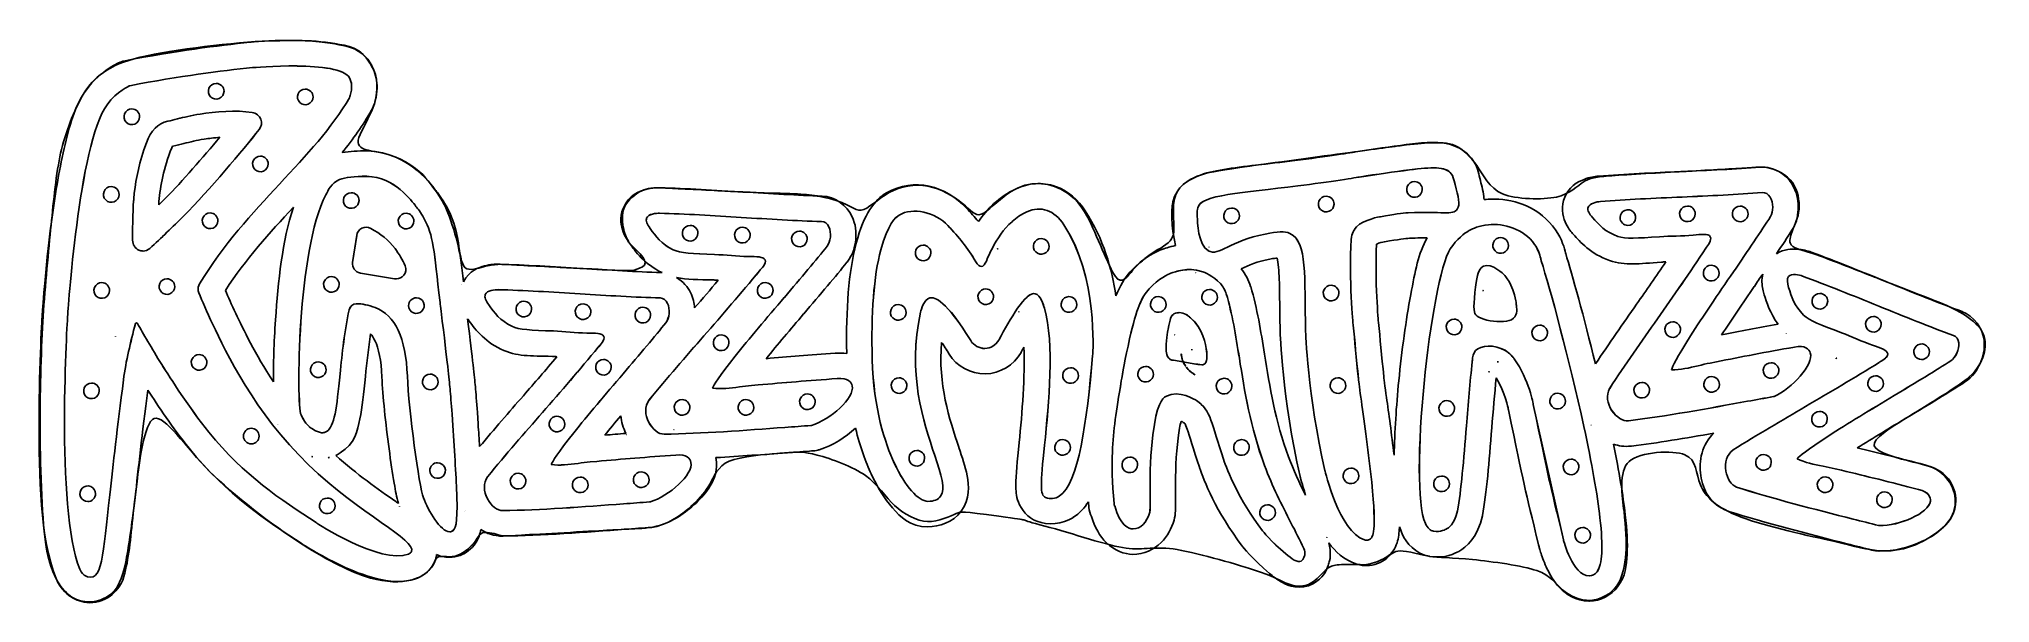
# Model space of a CAD drawing. Header units: millimetres. Extents: x 9.4 to 38.3, y 4.6 to 12.9.
import ezdxf

# ---------------------------------------------------------------- set-up
doc = ezdxf.new("R2010")
doc.units = ezdxf.units.MM
doc.layers.add('Outline', color=7, linetype='CONTINUOUS')

msp = doc.modelspace()

# ---------------------------------------------------------------- linework, layer by layer
at = {"layer": 'Outline', "color": 7}
for points in [[(12.722646, 12.904201)], [(13.239489, 12.537643)], [(10.121888, 12.185472)], [(12.041143, 12.280359)], [(13.357646, 12.196325)], [(10.793854, 11.903147)], [(12.572347, 11.851897)], [(12.095331, 11.48472)], [(12.695178, 11.206906)], [(27.985602, 11.140415)], [(30.078757, 11.032826)], [(10.489656, 10.756071)], [(14.267333, 10.908286)], [(24.445821, 10.760046)], [(28.937672, 10.897695)], [(29.753359, 10.830102)], [(30.354896, 10.786883)], [(13.18245, 10.450711)], [(14.036564, 10.666542)], [(24.02346, 10.383295)], [(24.322012, 10.404958)], [(27.049746, 10.440392)], [(28.448408, 10.614609)], [(33.787706, 10.470093)], [(34.568034, 10.468098)], [(34.893446, 10.667991)], [(11.950589, 10.36734)], [(14.193952, 10.140892)], [(14.847444, 10.363938)], [(18.594718, 10.363617)], [(19.046894, 10.183743)], [(19.818562, 10.155303)], [(20.661835, 10.09875)], [(30.573021, 10.113847)], [(30.846151, 10.194119)], [(32.907702, 10.183723)], [(11.058479, 9.844399)], [(18.1489, 9.921941)], [(22.490756, 9.891869)], [(23.590647, 9.842089)], [(24.236176, 9.989494)], [(26.714291, 9.86412)], [(29.838326, 9.99938)], [(31.027271, 10.002829)], [(26.327054, 9.523359)], [(27.724145, 9.701892)], [(30.775872, 9.58072)], [(31.98419, 9.780236)], [(34.139359, 9.594047)], [(10.348858, 9.338066)], [(11.312955, 9.395812)], [(13.744282, 9.428557)], [(14.81325, 9.44781)], [(16.210882, 9.234488)], [(18.84449, 9.414061)], [(20.156101, 9.338627)], [(23.416151, 9.245868)], [(26.725266, 9.23797)], [(28.521143, 9.29984)], [(34.901013, 9.465411)], [(35.384892, 9.456697)], [(14.112219, 9.026725)], [(15.000489, 9.114026)], [(16.588218, 9.063662)], [(17.463184, 9.024469)], [(18.347092, 8.974108)], [(22.122681, 9.013964)], [(24.645869, 9.131109)], [(25.965886, 9.131558)], [(30.765278, 9.221621)], [(35.745345, 9.178853)], [(11.990465, 8.721118)], [(15.758274, 8.80195)], [(15.764381, 8.792795)], [(23.9039, 8.912309)], [(26.274858, 8.894974)], [(30.337927, 8.79883)], [(31.185402, 8.791104)], [(31.604484, 8.711052)], [(33.57005, 8.760062)], [(36.536688, 8.839112)], [(14.322803, 8.580308)], [(19.505346, 8.565272)], [(26.204634, 8.569029)], [(35.369422, 8.386349)], [(11.788237, 8.276067)], [(13.550414, 8.168406)], [(17.765573, 8.204338)], [(24.669566, 8.081681)], [(25.779468, 8.101458)], [(26.305009, 8.285963)], [(26.31066, 8.255822)], [(26.38115, 8.089901)], [(26.460114, 8.35383)], [(26.654949, 8.140231)], [(30.987112, 8.177703)], [(35.023355, 8.155687)], [(35.987015, 8.224816)], [(37.249934, 8.202352)], [(10.197944, 7.855635)], [(14.247075, 7.951773)], [(15.205527, 7.986611)], [(21.219338, 7.92094)], [(22.134022, 7.932341)], [(26.938113, 7.925031)], [(28.62229, 7.932975)], [(30.856406, 8.024585)], [(33.112836, 7.865587)], [(34.14556, 7.950634)], [(36.569794, 7.962648)], [(18.926778, 7.611375)], [(19.871242, 7.611082)], [(20.779449, 7.694399)], [(30.230178, 7.595528)], [(31.86886, 7.703807)], [(15.537609, 7.230407)], [(17.078592, 7.365381)], [(18.020623, 7.37049)], [(32.25736, 7.211744)], [(32.360704, 7.237215), (32.361369, 7.236326), (32.361661, 7.235802)], [(35.740383, 7.437008)], [(12.560123, 7.187347)], [(13.419354, 7.208245)], [(24.551568, 7.020901)], [(27.196223, 7.019267)], [(13.717119, 6.756354)], [(15.313815, 6.678638)], [(18.835135, 6.791826)], [(22.397579, 6.859927)], [(25.545685, 6.762644)], [(26.930229, 6.731171)], [(27.890529, 6.766105)], [(32.0676, 6.732076)], [(34.912613, 6.799806)], [(16.50282, 6.522652)], [(17.421655, 6.467078)], [(18.323321, 6.542971)], [(28.813919, 6.600113)], [(30.153391, 6.482381)], [(35.822687, 6.46875)], [(10.141959, 6.10444)], [(13.683616, 6.15758)], [(22.561911, 6.108292)], [(27.581927, 6.057904)], [(36.700483, 6.248076)], [(37.201899, 6.284425)], [(27.927535, 5.792187)], [(32.239515, 5.722563)], [(36.616911, 5.374032), (36.617366, 5.373962), (36.623585, 5.373962)]]:
    msp.add_lwpolyline(points, close=True, dxfattribs=at)
for points in [[(13.244299, 12.913633), (13.244165, 12.913608)], [(11.399839, 11.352812), (11.399956, 11.352835)], [(29.632512, 11.376073), (29.632197, 11.376027)], [(34.857013, 11.042226), (34.863687, 11.042819)], [(19.827176, 10.676867), (19.826453, 10.676914)], [(30.718967, 10.880359), (30.71885, 10.880815)], [(20.997694, 10.617043), (20.999266, 10.616996)], [(23.132369, 10.437476), (23.131844, 10.438045)], [(30.81132, 10.568496), (30.811051, 10.568473)], [(31.838537, 10.117731), (31.838105, 10.118392)], [(14.057397, 9.636773), (14.118052, 10.036862)], [(14.057526, 9.63653), (14.117987, 10.037022)], [(23.593746, 9.837351), (23.595317, 9.834662)], [(26.714291, 9.86412), (26.718142, 9.862958)], [(29.311719, 9.940984), (29.312197, 9.941078)], [(17.442794, 9.547744), (17.442071, 9.54779)], [(31.986896, 9.772149), (31.987608, 9.769324)], [(32.635445, 9.66601), (32.635609, 9.66594)], [(33.402452, 9.641814), (33.40293, 9.64186)], [(14.67661, 9.396235), (14.173798, 9.479434)], [(14.676776, 9.396487), (14.174041, 9.479304)], [(15.67094, 9.304001), (15.671477, 9.305299)], [(18.613312, 9.487919), (18.614883, 9.487873)], [(26.516973, 9.484912), (26.517684, 9.484434), (26.516156, 9.485323)], [(34.776693, 9.282836), (34.777101, 9.283429)], [(36.757279, 9.339817), (36.756871, 9.339999)], [(29.220869, 8.748459), (29.221114, 8.74609)], [(37.845713, 8.911947), (37.847559, 8.911287)], [(10.554313, 8.54299), (10.554126, 8.543263), (10.551215, 8.548389)], [(23.608207, 8.490163), (23.612873, 8.499494)], [(23.608357, 8.490348), (23.613007, 8.49965)], [(35.246298, 8.587848), (35.246847, 8.587255), (35.245342, 8.588668)], [(16.25039, 8.354672), (16.25039, 8.354648), (16.250507, 8.354625)], [(23.944933, 8.322533), (23.945341, 8.323353)], [(26.309773, 8.258009), (26.310112, 8.257189), (26.310112, 8.257029)], [(26.615405, 8.123963), (26.608171, 8.123963)], [(26.61529, 8.1239), (26.608291, 8.1239)], [(27.536154, 8.282092), (27.536038, 8.282799)], [(34.218035, 8.169438), (34.122435, 8.150834)], [(34.218146, 8.169392), (34.122498, 8.150729)], [(20.051992, 7.827857), (19.95484, 7.819589)], [(20.051732, 7.827625), (19.954917, 7.81946)], [(18.43865, 7.604615), (18.435033, 7.599964)], [(18.438545, 7.604835), (18.435046, 7.600169)], [(29.340536, 7.641184), (29.340652, 7.64025)], [(31.509672, 7.538348), (31.956419, 5.539069)], [(32.638805, 7.777214), (32.636221, 7.772563)], [(32.638786, 7.777468), (32.636453, 7.772802)], [(35.057777, 7.654741), (35.063978, 7.656291), (35.068629, 7.658358)], [(35.057982, 7.654992), (35.063815, 7.656158), (35.06848, 7.658491)], [(12.949841, 7.238286), (12.948978, 7.240313)], [(15.537609, 7.230407), (15.527111, 7.394875)], [(15.537538, 7.230478), (15.527202, 7.394809)], [(15.912764, 7.254094), (15.912648, 7.255415), (15.902396, 7.41842)], [(20.830755, 7.227894), (20.836956, 7.227894), (20.84264, 7.229444)], [(20.830914, 7.228075), (20.836746, 7.228075), (20.842578, 7.229241)], [(26.33661, 7.274537), (26.33675, 7.274467)], [(37.036043, 7.34673), (37.036381, 7.346935)], [(18.104703, 7.095715), (18.103595, 7.097789)], [(18.806101, 7.166591), (18.805763, 7.166591), (18.809655, 7.166864)], [(26.259219, 7.043299), (26.259219, 7.043435), (26.259219, 7.043459)], [(30.896401, 7.191425), (30.896518, 7.192336)], [(13.464331, 6.766105), (13.455468, 6.768748)], [(13.717119, 6.756354), (13.69559, 6.752117)], [(17.667638, 6.698728), (17.570487, 6.69046)], [(17.667529, 6.698511), (17.570714, 6.690346)], [(20.471102, 6.824929), (20.472764, 6.825046)], [(20.855617, 6.852726), (20.839054, 6.852179)], [(20.936082, 6.865187), (20.941756, 6.866737)], [(34.462986, 6.868743), (34.458335, 6.865126)], [(34.463098, 6.868811), (34.458432, 6.865312)], [(16.054302, 6.475486), (16.050684, 6.470835)], [(16.054342, 6.475721), (16.050843, 6.471055)], [(28.063944, 6.477183), (28.064061, 6.476956)], [(36.06462, 6.566703), (35.970139, 6.590032)], [(36.064437, 6.566953), (35.970386, 6.590207)], [(18.44671, 6.098961), (18.452543, 6.098961), (18.458375, 6.100127)], [(18.446918, 6.098765), (18.452603, 6.098765), (18.458287, 6.100315)], [(25.313543, 6.074465), (25.315876, 6.047637), (25.322874, 6.044138)], [(25.313677, 6.074477), (25.315744, 6.047605), (25.322979, 6.043988)], [(25.846465, 6.297202), (25.846465, 6.299786), (25.846465, 6.30547)], [(25.846606, 6.297255), (25.846606, 6.299588), (25.846606, 6.305421)], [(26.222565, 6.29721), (26.222565, 6.299785), (26.222565, 6.30548)], [(14.752133, 6.027853), (14.75106, 6.030724)], [(15.720847, 5.966592), (15.719751, 5.968666)], [(23.054561, 5.963133), (23.054678, 5.963226)], [(24.703344, 5.866904), (24.703776, 5.867177)], [(24.939842, 6.035285), (24.938909, 6.045583), (24.940982, 6.0187)], [(30.756765, 5.896085), (30.756929, 5.896837)], [(18.086758, 5.695803), (18.08842, 5.69592)], [(18.471774, 5.7236), (18.454528, 5.723031)], [(18.551351, 5.735971), (18.557046, 5.73752)], [(28.45641, 5.575106), (28.458848, 5.569957)], [(28.456638, 5.574491), (28.456416, 5.575106), (28.45641, 5.575106)], [(29.571779, 5.627918), (29.571896, 5.627667)], [(36.611681, 5.751362), (36.617513, 5.750195), (36.623345, 5.750195)], [(36.61169, 5.7515), (36.617375, 5.749949), (36.623576, 5.749949)], [(13.311755, 5.478691), (13.311871, 5.478621)], [(27.208117, 5.446573), (27.208233, 5.446437)], [(31.59146, 5.450103), (31.588088, 5.465367)], [(36.514999, 5.388205), (36.518393, 5.38727)], [(32.336498, 5.008393), (32.338049, 5.008393)], [(32.336678, 5.008339), (32.337844, 5.008339)], [(28.260034, 4.896114), (28.260536, 4.896387)], [(32.336592, 4.632433), (32.338142, 4.632433)]]:
    msp.add_lwpolyline(points, dxfattribs=at)
for points in [[(12.538742, 12.8875), (12.071845, 12.841049), (11.442116, 12.76015), (10.69424, 12.615323)], [(12.722649, 12.904201), (12.178466, 12.872636), (11.27332, 12.766303), (10.828611, 12.644569)], [(12.542889, 12.887887), (12.541506, 12.887766), (12.540123, 12.887637), (12.538742, 12.8875)], [(13.244165, 12.913608), (12.879502, 12.918134), (12.542889, 12.887887), (12.542889, 12.887887)], [(13.723642, 12.873498), (13.531109, 12.902142), (13.266828, 12.935766), (12.722646, 12.904201)], [(13.795168, 12.868547), (13.616261, 12.901851), (13.426641, 12.91137), (13.244299, 12.913633)], [(14.132062, 12.76399), (14.036981, 12.821201), (13.916176, 12.844854), (13.723642, 12.873498)], [(14.34155, 12.545407), (14.186478, 12.827015), (13.974076, 12.835243), (13.795168, 12.868547)], [(14.343968, 12.527811), (14.296736, 12.61593), (14.227143, 12.706779), (14.132062, 12.76399)], [(10.828611, 12.644569), (10.383903, 12.522834), (10.189282, 12.314687), (10.065964, 12.104402)], [(10.626008, 12.595252), (10.626008, 12.595252), (10.33293, 12.479246), (10.121888, 12.185472)], [(10.69424, 12.615323), (10.670913, 12.610804), (10.648067, 12.604083), (10.626008, 12.595252)], [(12.576018, 12.513214), (12.118773, 12.467723), (11.50056, 12.388405), (10.765703, 12.246099)], [(12.575964, 12.513355), (12.11872, 12.467864), (11.500596, 12.388494), (10.76574, 12.246188)], [(13.239489, 12.537643), (12.898743, 12.541871), (12.575964, 12.513355), (12.575964, 12.513355)], [(14.011906, 12.36391), (13.866101, 12.628692), (12.576018, 12.513214), (12.576018, 12.513214)], [(14.012051, 12.36401), (13.939149, 12.496401), (13.580235, 12.533414), (13.239489, 12.537643)], [(14.343624, 12.541579), (14.34294, 12.542859), (14.342248, 12.544135), (14.34155, 12.545407)], [(14.385224, 11.999754), (14.4351, 12.175249), (14.431923, 12.376753), (14.343624, 12.541579)], [(14.419099, 12.24987), (14.41609, 12.354169), (14.391199, 12.439692), (14.343968, 12.527811)], [(10.121888, 12.185402), (9.948654, 11.94413), (9.872109, 11.656675), (9.793461, 11.317657)], [(10.76574, 12.246188), (10.76574, 12.246188), (10.573064, 12.169062), (10.42726, 11.966102)], [(10.765703, 12.246099), (10.765703, 12.246099), (10.57324, 12.169114), (10.427435, 11.966154)], [(11.934395, 12.209032), (11.916512, 12.165857), (11.926397, 12.11616), (11.959442, 12.083115)], [(12.041143, 12.280359), (11.994411, 12.280359), (11.952279, 12.252208), (11.934395, 12.209032)], [(12.122845, 12.246517), (12.101176, 12.268186), (12.071787, 12.280359), (12.041143, 12.280359)], [(12.08536, 12.058068), (12.128535, 12.075952), (12.156687, 12.118083), (12.156687, 12.164816)], [(12.156687, 12.164816), (12.156687, 12.19546), (12.144513, 12.224849), (12.122845, 12.246517)], [(13.250899, 12.124998), (13.233015, 12.081823), (13.2429, 12.032126), (13.275945, 11.999081)], [(13.357646, 12.196325), (13.310914, 12.196325), (13.268782, 12.168174), (13.250899, 12.124998)], [(13.439348, 12.162483), (13.417679, 12.184152), (13.38829, 12.196325), (13.357646, 12.196325)], [(13.47319, 12.080782), (13.47319, 12.111426), (13.461016, 12.140815), (13.439348, 12.162483)], [(14.02357, 12.102627), (14.055064, 12.213439), (14.046899, 12.298589), (14.011906, 12.36391)], [(14.023419, 12.102528), (14.054913, 12.213339), (14.047045, 12.29869), (14.012051, 12.36401)], [(14.339452, 11.873619), (14.403138, 12.022374), (14.422108, 12.145572), (14.419099, 12.24987)], [(10.065964, 12.104402), (9.942644, 11.894118), (9.807871, 11.540127), (9.742245, 11.251584)], [(10.427435, 11.966154), (10.008683, 11.382934), (9.845382, 8.847093), (9.845382, 8.847093)], [(10.42726, 11.966102), (10.008509, 11.382883), (9.845384, 8.846915), (9.845384, 8.846915)], [(10.687106, 11.83182), (10.669222, 11.788645), (10.679107, 11.738947), (10.712153, 11.705902)], [(10.793854, 11.903147), (10.747121, 11.903147), (10.70499, 11.874996), (10.687106, 11.83182)], [(10.875555, 11.869305), (10.853887, 11.890974), (10.824498, 11.903147), (10.793854, 11.903147)], [(10.909397, 11.787604), (10.909397, 11.818248), (10.897224, 11.847636), (10.875555, 11.869305)], [(11.470089, 11.756296), (11.564571, 11.780791), (11.672111, 11.807647), (11.803919, 11.828643)], [(11.470233, 11.756195), (11.564714, 11.78069), (11.672027, 11.807518), (11.803835, 11.828514)], [(11.794503, 9.319501), (12.502532, 10.483609), (13.499838, 11.171808), (14.009573, 12.069967)], [(11.794617, 9.319754), (12.502645, 10.48386), (13.499733, 11.171814), (14.009468, 12.069972)], [(11.803835, 11.828514), (12.021959, 11.864674), (12.339231, 11.889169), (12.572519, 11.851843)], [(11.803919, 11.828643), (12.022043, 11.864802), (12.339059, 11.889223), (12.572347, 11.851897)], [(11.959442, 12.083115), (11.992487, 12.05007), (12.042184, 12.040184), (12.08536, 12.058068)], [(12.572347, 11.851897), (12.631836, 11.842566), (12.680025, 11.804268), (12.701021, 11.750611)], [(12.572519, 11.851843), (12.632007, 11.842511), (12.679831, 11.804019), (12.700827, 11.750362)], [(13.275945, 11.999081), (13.30899, 11.966035), (13.358687, 11.95615), (13.401863, 11.974034)], [(13.401863, 11.974034), (13.445038, 11.991918), (13.47319, 12.034049), (13.47319, 12.080782)], [(13.903451, 11.258085), (14.062472, 11.455689), (14.209996, 11.661361), (14.336583, 11.884409)], [(14.009468, 12.069972), (14.0153, 12.08047), (14.01992, 12.090863), (14.023419, 12.102528)], [(14.009573, 12.069967), (14.015405, 12.080465), (14.020071, 12.090963), (14.02357, 12.102627)], [(14.139404, 11.440632), (14.156205, 11.532853), (14.275767, 11.724864), (14.339452, 11.873619)], [(14.336583, 11.884409), (14.33715, 11.885401), (14.337712, 11.886396), (14.33827, 11.887393)], [(14.33827, 11.887393), (14.354201, 11.916071), (14.371608, 11.954218), (14.383697, 11.994514)], [(14.383697, 11.994514), (14.384218, 11.996257), (14.384727, 11.998004), (14.385224, 11.999754)], [(10.712153, 11.705902), (10.745198, 11.672857), (10.794895, 11.662972), (10.83807, 11.680856)], [(10.83807, 11.680856), (10.881246, 11.69874), (10.909397, 11.740871), (10.909397, 11.787604)], [(11.009489, 11.402763), (11.075976, 11.584728), (11.182122, 11.69204), (11.324428, 11.721201)], [(11.009652, 11.402829), (11.076139, 11.584794), (11.182057, 11.691995), (11.324362, 11.721156)], [(11.324362, 11.721156), (11.369854, 11.730487), (11.418766, 11.743465), (11.470089, 11.756296)], [(11.324428, 11.721201), (11.369919, 11.730533), (11.418909, 11.743364), (11.470233, 11.756195)], [(12.676216, 11.597649), (12.438263, 11.301374), (11.935466, 10.699553), (11.56104, 10.322793)], [(12.676332, 11.597559), (12.438378, 11.301283), (11.935642, 10.6994), (11.561215, 10.32264)], [(12.701021, 11.750611), (12.72085, 11.699288), (12.711209, 11.641974), (12.676216, 11.597649)], [(12.700827, 11.750362), (12.720656, 11.699039), (12.711325, 11.641884), (12.676332, 11.597559)], [(9.742245, 11.251584), (9.676618, 10.963041), (9.636583, 10.54811), (9.601118, 10.18763)], [(9.793461, 11.317657), (9.714814, 10.97864), (9.654093, 10.597754), (9.606558, 10.236923)], [(10.806528, 9.964543), (10.805362, 10.45678), (10.804196, 10.844039), (11.009489, 11.402763)], [(10.806565, 9.964675), (10.805398, 10.456913), (10.80436, 10.844105), (11.009652, 11.402829)], [(11.192142, 10.488347), (11.208186, 10.734023), (11.250447, 10.967978), (11.362574, 11.273143)], [(12.095289, 11.484719), (11.847212, 11.189194), (11.537039, 10.832126), (11.294889, 10.588406)], [(11.362574, 11.273143), (11.362648, 11.273355), (11.362722, 11.273568), (11.362795, 11.273781)], [(11.362795, 11.273781), (11.401445, 11.379558), (11.39913, 11.352666), (11.399839, 11.352812)], [(11.399956, 11.352835), (11.460778, 11.365311), (11.513411, 11.379564), (11.561321, 11.391542)], [(11.561321, 11.391542), (11.562378, 11.391803), (11.563434, 11.392069), (11.564488, 11.392339)], [(11.564488, 11.392339), (11.656474, 11.416187), (11.749073, 11.439174), (11.863092, 11.457337)], [(11.863092, 11.457337), (11.863874, 11.457455), (11.864656, 11.457577), (11.865438, 11.457701)], [(11.865438, 11.457701), (11.931356, 11.468628), (12.012434, 11.477984), (12.095331, 11.48472)], [(14.272156, 11.284285), (14.135794, 11.285989), (14.016518, 11.279455), (13.903451, 11.258085)], [(14.286811, 11.293638), (14.208021, 11.311784), (14.122604, 11.348411), (14.139404, 11.440632)], [(14.273819, 11.284238), (14.273265, 11.284255), (14.27271, 11.28427), (14.272156, 11.284285)], [(15.286526, 10.700152), (15.27187, 10.718488), (14.902236, 11.273617), (14.273819, 11.284238)], [(14.839187, 11.121282), (14.611685, 11.252336), (14.365602, 11.275492), (14.286811, 11.293638)], [(28.799627, 11.25633), (28.751747, 11.248645), (28.683314, 11.237859), (28.600694, 11.225347)], [(29.572723, 11.365051), (29.407481, 11.3442), (29.120027, 11.303483), (28.689638, 11.245125)], [(28.855147, 11.265352), (28.842376, 11.263246), (28.823567, 11.260173), (28.799627, 11.25633)], [(28.869523, 11.267721), (28.866447, 11.267204), (28.861532, 11.266405), (28.855147, 11.265352)], [(28.864101, 11.26665), (28.900735, 11.273977), (28.8726, 11.268238), (28.869523, 11.267721)], [(28.879456, 11.269407), (28.874319, 11.268594), (28.8692, 11.267675), (28.864101, 11.26665)], [(29.632197, 11.376027), (29.401193, 11.347449), (29.150118, 11.311956), (28.879456, 11.269407)], [(29.988942, 11.403548), (29.878556, 11.399007), (29.737963, 11.385903), (29.572723, 11.365051)], [(29.983993, 11.408834), (29.872255, 11.405065), (29.759269, 11.39164), (29.632512, 11.376073)], [(30.096582, 11.408401), (30.05857, 11.410196), (30.021333, 11.410094), (29.983993, 11.408834)], [(30.359077, 11.360627), (30.253921, 11.407088), (30.099329, 11.408088), (29.988942, 11.403548)], [(30.592137, 11.180695), (30.459169, 11.347757), (30.249846, 11.401166), (30.096582, 11.408401)], [(30.673342, 11.06787), (30.587486, 11.193016), (30.464233, 11.314165), (30.359077, 11.360627)], [(12.58843, 11.13558), (12.570546, 11.092404), (12.580431, 11.042707), (12.613476, 11.009662)], [(12.695178, 11.206906), (12.648445, 11.206906), (12.606314, 11.178755), (12.58843, 11.13558)], [(12.613476, 11.009662), (12.646522, 10.976617), (12.696219, 10.966731), (12.739394, 10.984615)], [(12.776879, 11.173064), (12.755211, 11.194733), (12.725822, 11.206906), (12.695178, 11.206906)], [(12.739394, 10.984615), (12.78257, 11.002499), (12.810721, 11.04463), (12.810721, 11.091363)], [(12.810721, 11.091363), (12.810721, 11.122007), (12.798548, 11.151396), (12.776879, 11.173064)], [(15.245641, 10.749843), (15.153562, 10.875596), (15.066688, 10.990228), (14.839187, 11.121282)], [(26.934758, 11.010284), (26.791192, 10.986145), (26.666197, 10.960611), (26.541313, 10.90977)], [(27.173396, 11.038583), (26.826834, 10.988905), (26.683439, 10.960499), (26.578053, 10.921843)], [(27.985602, 11.140415), (27.57935, 11.090494), (27.22189, 11.058561), (26.934758, 11.010284)], [(28.689638, 11.245125), (28.259249, 11.186768), (27.519958, 11.08826), (27.173396, 11.038583)], [(28.600694, 11.225347), (28.435456, 11.200323), (28.213309, 11.168379), (27.985602, 11.140415)], [(29.678361, 11.002674), (29.452072, 10.97468), (29.204787, 10.939687), (28.937672, 10.897695)], [(29.678264, 11.002854), (29.451976, 10.97486), (29.204857, 10.939943), (28.937742, 10.897951)], [(30.078757, 11.032826), (29.976839, 11.037638), (29.844482, 11.023267), (29.678264, 11.002854)], [(30.297741, 10.946685), (30.206759, 11.060996), (30.010797, 11.0435), (29.678361, 11.002674)], [(30.297864, 10.946527), (30.252373, 11.003682), (30.180675, 11.028015), (30.078757, 11.032826)], [(30.595965, 11.175797), (30.594702, 11.17744), (30.593427, 11.179073), (30.592137, 11.180695)], [(30.71885, 10.880815), (30.696569, 10.967781), (30.688013, 11.056133), (30.595965, 11.175797)], [(31.055381, 10.649349), (30.863645, 10.73159), (30.759198, 10.942724), (30.673342, 11.06787)], [(33.692144, 10.977981), (33.284119, 10.960544), (32.86038, 10.942216), (32.474627, 10.911253)], [(33.664005, 10.976384), (33.326896, 10.957964), (32.839889, 10.931272), (32.625265, 10.914074)], [(34.59246, 11.028891), (34.370718, 11.014928), (34.001114, 10.994804), (33.664005, 10.976384)], [(34.863687, 11.042819), (34.507842, 11.014487), (34.094383, 10.99669), (33.692144, 10.977981)], [(35.008681, 11.031186), (34.921995, 11.053138), (34.8142, 11.042854), (34.59246, 11.028891)], [(35.33375, 10.794791), (35.250502, 10.933536), (35.053474, 11.061393), (34.857013, 11.042226)], [(35.339439, 10.817675), (35.258896, 10.929694), (35.095366, 11.009235), (35.008681, 11.031186)], [(10.382908, 10.684744), (10.365024, 10.641568), (10.374909, 10.591871), (10.407954, 10.558826)], [(10.489656, 10.756071), (10.442923, 10.756071), (10.400791, 10.72792), (10.382908, 10.684744)], [(10.571357, 10.722229), (10.549688, 10.743897), (10.5203, 10.756071), (10.489656, 10.756071)], [(10.605199, 10.640528), (10.605199, 10.671171), (10.593025, 10.70056), (10.571357, 10.722229)], [(13.861435, 10.859202), (13.742458, 10.812545), (13.693467, 10.697067), (13.661974, 10.636412)], [(13.861673, 10.859194), (13.742696, 10.812536), (13.693696, 10.697123), (13.662202, 10.636468)], [(14.267356, 10.908193), (14.080726, 10.910526), (13.95475, 10.895362), (13.861435, 10.859202)], [(14.267333, 10.908286), (14.080702, 10.910619), (13.954988, 10.895353), (13.861673, 10.859194)], [(14.993902, 10.463869), (14.930914, 10.542021), (14.681418, 10.901288), (14.267333, 10.908286)], [(14.994048, 10.463779), (14.93106, 10.541931), (14.681442, 10.901194), (14.267356, 10.908193)], [(15.444652, 10.419249), (15.388957, 10.547967), (15.33772, 10.62409), (15.245641, 10.749843)], [(15.440236, 10.471785), (15.379447, 10.581103), (15.318818, 10.660171), (15.286526, 10.700152)], [(18.391959, 10.714483), (18.301665, 10.690068), (18.140178, 10.640219), (18.055764, 10.433671)], [(18.330952, 10.696179), (18.243574, 10.655886), (18.117885, 10.550613), (18.075272, 10.453547)], [(18.564037, 10.738857), (18.523918, 10.738209), (18.418331, 10.736472), (18.330952, 10.696179)], [(18.603627, 10.73952), (18.545549, 10.740871), (18.482338, 10.738921), (18.391959, 10.714483)], [(18.788276, 10.730096), (18.604854, 10.739487), (18.604155, 10.739506), (18.564037, 10.738857)], [(18.605358, 10.739473), (18.604781, 10.73949), (18.604204, 10.739506), (18.603627, 10.73952)], [(19.826453, 10.676914), (19.417941, 10.702591), (18.991226, 10.728722), (18.605358, 10.739473)], [(19.643409, 10.68629), (19.460133, 10.695681), (18.971696, 10.720705), (18.788276, 10.730096)], [(20.295387, 10.660849), (19.826965, 10.676881), (19.826684, 10.676899), (19.643409, 10.68629)], [(20.999266, 10.616996), (20.641328, 10.627223), (20.229491, 10.652378), (19.827176, 10.676867)], [(23.131844, 10.438045), (22.82416, 10.764604), (22.362187, 10.902638), (21.948682, 10.662516)], [(22.559319, 10.763077), (22.362152, 10.800638), (22.158492, 10.759379), (21.989474, 10.667908)], [(23.071091, 10.508836), (22.947387, 10.609244), (22.756485, 10.725516), (22.559319, 10.763077)], [(23.86554, 10.724484), (23.609067, 10.605763), (23.43385, 10.423216), (23.308086, 10.239067)], [(24.143834, 10.799654), (24.014104, 10.791728), (23.880035, 10.750919), (23.740042, 10.652113)], [(24.149928, 10.799368), (24.05033, 10.792342), (23.95393, 10.76542), (23.86554, 10.724484)], [(24.526807, 10.71774), (24.399068, 10.78276), (24.273565, 10.80758), (24.143834, 10.799654)], [(24.445821, 10.760046), (24.351667, 10.792843), (24.249513, 10.806393), (24.149928, 10.799368)], [(24.887041, 10.398427), (24.781659, 10.559037), (24.633901, 10.694525), (24.445821, 10.760046)], [(24.924208, 10.301414), (24.797655, 10.537004), (24.654545, 10.65272), (24.526807, 10.71774)], [(26.541313, 10.90977), (26.416428, 10.858929), (26.236724, 10.762486), (26.182678, 10.530654)], [(26.286463, 10.736482), (26.216703, 10.653336), (26.200345, 10.558321), (26.193612, 10.490566)], [(26.578053, 10.921843), (26.472668, 10.883187), (26.356223, 10.819628), (26.286463, 10.736482)], [(28.031339, 10.76721), (27.205499, 10.66573), (26.593068, 10.635395), (26.548743, 10.445266)], [(28.031348, 10.767054), (27.205508, 10.665573), (26.593127, 10.635246), (26.548803, 10.445116)], [(28.937742, 10.897951), (28.93191, 10.896785), (28.496747, 10.824365), (28.031339, 10.76721)], [(28.937672, 10.897695), (28.93184, 10.896528), (28.496757, 10.824209), (28.031348, 10.767054)], [(29.646611, 10.758775), (29.628728, 10.7156), (29.638613, 10.665903), (29.671658, 10.632857)], [(29.753359, 10.830102), (29.706627, 10.830102), (29.664495, 10.801951), (29.646611, 10.758775)], [(29.835061, 10.79626), (29.813392, 10.817929), (29.784003, 10.830102), (29.753359, 10.830102)], [(29.797576, 10.607811), (29.840751, 10.625695), (29.868903, 10.667826), (29.868903, 10.714559)], [(29.868903, 10.714559), (29.868903, 10.745203), (29.856729, 10.774592), (29.835061, 10.79626)], [(30.354896, 10.786883), (30.332734, 10.8732), (30.32107, 10.916358), (30.297741, 10.946685)], [(30.354709, 10.786847), (30.332546, 10.873163), (30.321193, 10.916199), (30.297864, 10.946527)], [(30.386232, 10.424079), (30.430556, 10.491732), (30.401366, 10.606049), (30.354709, 10.786847)], [(30.38639, 10.42412), (30.430715, 10.491774), (30.401554, 10.606085), (30.354896, 10.786883)], [(30.777654, 10.610528), (30.765084, 10.709269), (30.742303, 10.78996), (30.718967, 10.880359)], [(32.247869, 10.824008), (32.170422, 10.770314), (32.049231, 10.646307), (31.851915, 10.602753)], [(32.261319, 10.863319), (32.174016, 10.829159), (32.022551, 10.764304), (31.958341, 10.553302)], [(32.625265, 10.914074), (32.41064, 10.896875), (32.325316, 10.877701), (32.247869, 10.824008)], [(32.474627, 10.911253), (32.410666, 10.906759), (32.348402, 10.897393), (32.261319, 10.863319)], [(35.011268, 10.601329), (34.983273, 10.647986), (34.94127, 10.672657), (34.893446, 10.667991)], [(35.011325, 10.601419), (34.98333, 10.648077), (34.941338, 10.672572), (34.893514, 10.667906)], [(35.334566, 10.793424), (35.334295, 10.79388), (35.334023, 10.794336), (35.33375, 10.794791)], [(35.424533, 10.460237), (35.422964, 10.569032), (35.403795, 10.676918), (35.334566, 10.793424)], [(35.437672, 10.420999), (35.447558, 10.546363), (35.419981, 10.705656), (35.339439, 10.817675)], [(10.407954, 10.558826), (10.440999, 10.525781), (10.490697, 10.515896), (10.533872, 10.53378)], [(10.533872, 10.53378), (10.577048, 10.551663), (10.605199, 10.593795), (10.605199, 10.640528)], [(11.294889, 10.588406), (11.261192, 10.554957), (11.22634, 10.521763), (11.192142, 10.488347)], [(12.178833, 9.222577), (12.476313, 9.686634), (12.830857, 10.074919), (13.18245, 10.450711)], [(13.182448, 10.450711), (13.019655, 9.957628), (12.956555, 9.354582), (12.917995, 8.790357)], [(13.661974, 10.636412), (13.236223, 9.815238), (13.225725, 7.550012), (13.295711, 7.385544)], [(13.662202, 10.636468), (13.236452, 9.815296), (13.22583, 7.549975), (13.295816, 7.385507)], [(13.929816, 10.595215), (13.911932, 10.55204), (13.921817, 10.502342), (13.954862, 10.469297)], [(14.036564, 10.666542), (13.989831, 10.666542), (13.9477, 10.638391), (13.929816, 10.595215)], [(13.954862, 10.469297), (13.987908, 10.436252), (14.037605, 10.426367), (14.08078, 10.444251)], [(14.118265, 10.6327), (14.096597, 10.654369), (14.067208, 10.666542), (14.036564, 10.666542)], [(14.08078, 10.444251), (14.123956, 10.462135), (14.152107, 10.504266), (14.152107, 10.550999)], [(14.152107, 10.550999), (14.152107, 10.581643), (14.139934, 10.611031), (14.118265, 10.6327)], [(15.111724, 10.288686), (15.065067, 10.37267), (15.018397, 10.433542), (14.993902, 10.463869)], [(15.111858, 10.288813), (15.065201, 10.372797), (15.018543, 10.433452), (14.994048, 10.463779)], [(15.620738, 9.927545), (15.586885, 10.130605), (15.531973, 10.307576), (15.440236, 10.471785)], [(15.603137, 9.940969), (15.566589, 10.090803), (15.500348, 10.290531), (15.444652, 10.419249)], [(18.055764, 10.433671), (18.001289, 10.300623), (18.026443, 10.167146), (18.055904, 10.089777)], [(18.075272, 10.453547), (18.032658, 10.356482), (18.045944, 10.204041), (18.064876, 10.121727)], [(21.105309, 10.578908), (20.81806, 10.642961), (20.763811, 10.644817), (20.295387, 10.660849)], [(21.439005, 10.320147), (21.371898, 10.464425), (21.18857, 10.612387), (20.997694, 10.617043)], [(21.576349, 10.406476), (21.479958, 10.392555), (21.39256, 10.514856), (21.105309, 10.578908)], [(21.948682, 10.662516), (21.775043, 10.562812), (21.616201, 10.353669), (21.501106, 9.921394)], [(21.989474, 10.667908), (21.820457, 10.576436), (21.672741, 10.420398), (21.576349, 10.406476)], [(22.858015, 10.180166), (22.667885, 10.38196), (22.33789, 10.454556), (22.136096, 10.336746)], [(22.858187, 10.180334), (22.668057, 10.382128), (22.337954, 10.454448), (22.13616, 10.336637)], [(23.348248, 10.347831), (23.257107, 10.315275), (23.194795, 10.408428), (23.071091, 10.508836)], [(23.308086, 10.239067), (23.250932, 10.30712), (23.192666, 10.373217), (23.132369, 10.437476)], [(23.740042, 10.652113), (23.600048, 10.553306), (23.439387, 10.380388), (23.348248, 10.347831)], [(24.023318, 10.383254), (23.693215, 10.230451), (23.524052, 9.894638), (23.424905, 9.656684)], [(24.02346, 10.383295), (23.693358, 10.230491), (23.524224, 9.894556), (23.425076, 9.656603)], [(24.322007, 10.404958), (24.228254, 10.437619), (24.126548, 10.431078), (24.023318, 10.383254)], [(24.572853, 10.191999), (24.430548, 10.408956), (24.22992, 10.478943), (24.02346, 10.383295)], [(24.572642, 10.192052), (24.501489, 10.30053), (24.415764, 10.372298), (24.322012, 10.404958)], [(25.340198, 9.143638), (25.28303, 9.531807), (25.156655, 9.988026), (24.887041, 10.398427)], [(26.181448, 10.525164), (26.165719, 10.452816), (26.164701, 10.38428), (26.167414, 10.304702)], [(26.182678, 10.530654), (26.182254, 10.528827), (26.181844, 10.526997), (26.181448, 10.525164)], [(26.193612, 10.490566), (26.18688, 10.42281), (26.188275, 10.354864), (26.193449, 10.276759)], [(26.548803, 10.445116), (26.54297, 10.418288), (26.540638, 10.384461), (26.54297, 10.316808)], [(26.548743, 10.445266), (26.542911, 10.418438), (26.540725, 10.384245), (26.543058, 10.316592)], [(27.049746, 10.440392), (27.003013, 10.440392), (26.960882, 10.412241), (26.942998, 10.369065)], [(27.131448, 10.40655), (27.109779, 10.428219), (27.08039, 10.440392), (27.049746, 10.440392)], [(27.165289, 10.324849), (27.165289, 10.355493), (27.153116, 10.384882), (27.131448, 10.40655)], [(28.34166, 10.543283), (28.323777, 10.500107), (28.333662, 10.45041), (28.366707, 10.417365)], [(28.448408, 10.614609), (28.401676, 10.614609), (28.359544, 10.586458), (28.34166, 10.543283)], [(28.366707, 10.417365), (28.399752, 10.38432), (28.449449, 10.374434), (28.492625, 10.392318)], [(28.53011, 10.580768), (28.508441, 10.602436), (28.479052, 10.614609), (28.448408, 10.614609)], [(28.492625, 10.392318), (28.5358, 10.410202), (28.563952, 10.452333), (28.563952, 10.499066)], [(28.563952, 10.499066), (28.563952, 10.52971), (28.551778, 10.559099), (28.53011, 10.580768)], [(29.662031, 10.369297), (30.158934, 10.396126), (30.32107, 10.324973), (30.38639, 10.42412)], [(29.662244, 10.369302), (30.159148, 10.39613), (30.320911, 10.324931), (30.386232, 10.424079)], [(29.671658, 10.632857), (29.704703, 10.599812), (29.7544, 10.589927), (29.797576, 10.607811)], [(30.781549, 10.563666), (30.780277, 10.579525), (30.779443, 10.596469), (30.777654, 10.610528)], [(30.811051, 10.568473), (30.800494, 10.56748), (30.791831, 10.564942), (30.781549, 10.563666)], [(30.942088, 10.57303), (30.897999, 10.574017), (30.854406, 10.572514), (30.81132, 10.568496)], [(31.838105, 10.118392), (31.609589, 10.446991), (31.250109, 10.566138), (30.942088, 10.57303)], [(31.851915, 10.602753), (31.654599, 10.559198), (31.247118, 10.567108), (31.055381, 10.649349)], [(31.958341, 10.553302), (31.916888, 10.417226), (31.955581, 10.279105), (31.994405, 10.204121)], [(32.317895, 10.443716), (32.305064, 10.401724), (32.3353, 10.35631), (32.386624, 10.297988)], [(32.318015, 10.44395), (32.305184, 10.401958), (32.335512, 10.356467), (32.386835, 10.298145)], [(32.501345, 10.536216), (32.451189, 10.532717), (32.337724, 10.509036), (32.317895, 10.443716)], [(32.501146, 10.536098), (32.450989, 10.532599), (32.337844, 10.50927), (32.318015, 10.44395)], [(33.709578, 10.602585), (33.300157, 10.585089), (32.877906, 10.566426), (32.501146, 10.536098)], [(33.709539, 10.602362), (33.30012, 10.584866), (32.878106, 10.566544), (32.501345, 10.536216)], [(32.863485, 10.406014), (32.82031, 10.38813), (32.792159, 10.345999), (32.792159, 10.299266)], [(32.989403, 10.380968), (32.956358, 10.414013), (32.906661, 10.423898), (32.863485, 10.406014)], [(33.680958, 10.398766), (33.663074, 10.355591), (33.672959, 10.305894), (33.706005, 10.272848)], [(33.787706, 10.470093), (33.740973, 10.470093), (33.698842, 10.441942), (33.680958, 10.398766)], [(34.893446, 10.667991), (34.527183, 10.63883), (34.110795, 10.621025), (33.709539, 10.602362)], [(34.893514, 10.667906), (34.527252, 10.638745), (34.110833, 10.621249), (33.709578, 10.602585)], [(33.869407, 10.436251), (33.847739, 10.45792), (33.81835, 10.470093), (33.787706, 10.470093)], [(33.903249, 10.35455), (33.903249, 10.385194), (33.891076, 10.414583), (33.869407, 10.436251)], [(34.461286, 10.396772), (34.443402, 10.353596), (34.453288, 10.303899), (34.486333, 10.270854)], [(34.568034, 10.468098), (34.521301, 10.468098), (34.47917, 10.439947), (34.461286, 10.396772)], [(34.649736, 10.434256), (34.628067, 10.455925), (34.598678, 10.468098), (34.568034, 10.468098)], [(34.683577, 10.352555), (34.683577, 10.383199), (34.671404, 10.412588), (34.649736, 10.434256)], [(35.014885, 10.313491), (35.061542, 10.386977), (35.059092, 10.520844), (35.011268, 10.601329)], [(35.014824, 10.313308), (35.061482, 10.386794), (35.059149, 10.520935), (35.011325, 10.601419)], [(35.332516, 10.112241), (35.412671, 10.238611), (35.426099, 10.351516), (35.424533, 10.460237)], [(35.345845, 10.122447), (35.375343, 10.194689), (35.427784, 10.295635), (35.437672, 10.420999)], [(9.606558, 10.236923), (9.511487, 9.515262), (9.470207, 8.871049), (9.470207, 8.871049)], [(9.601118, 10.18763), (9.565652, 9.827151), (9.511112, 9.280801), (9.483574, 8.842419)], [(11.56104, 10.322793), (11.398905, 10.161824), (11.229695, 9.999406), (11.058229, 9.84427)], [(11.561215, 10.32264), (11.39908, 10.161671), (11.229946, 9.999536), (11.058479, 9.844399)], [(11.843841, 10.296013), (11.825957, 10.252837), (11.835842, 10.20314), (11.868887, 10.170095)], [(11.950589, 10.36734), (11.903856, 10.36734), (11.861724, 10.339188), (11.843841, 10.296013)], [(11.868887, 10.170095), (11.901932, 10.13705), (11.951629, 10.127165), (11.994805, 10.145048)], [(12.03229, 10.333498), (12.010621, 10.355166), (11.981232, 10.36734), (11.950589, 10.36734)], [(11.994805, 10.145048), (12.037981, 10.162932), (12.066132, 10.205064), (12.066132, 10.251796)], [(12.066132, 10.251796), (12.066132, 10.28244), (12.053958, 10.311829), (12.03229, 10.333498)], [(14.117987, 10.037022), (14.124986, 10.081347), (14.153126, 10.119896), (14.193952, 10.140892)], [(14.118052, 10.036862), (14.12505, 10.081187), (14.153045, 10.119679), (14.19387, 10.140675)], [(14.19387, 10.140675), (14.235862, 10.161671), (14.284853, 10.161671), (14.325678, 10.139509)], [(14.193952, 10.140892), (14.235944, 10.161888), (14.284901, 10.161504), (14.325727, 10.139342)], [(14.325678, 10.139509), (14.467984, 10.064857), (14.589293, 9.964543), (14.684941, 9.8409)], [(14.325727, 10.139342), (14.468033, 10.06469), (14.589229, 9.964295), (14.684877, 9.840652)], [(14.740696, 10.292611), (14.722813, 10.249435), (14.732698, 10.199738), (14.765743, 10.166693)], [(14.847444, 10.363938), (14.800712, 10.363938), (14.75858, 10.335786), (14.740696, 10.292611)], [(14.765743, 10.166693), (14.798788, 10.133648), (14.848485, 10.123762), (14.891661, 10.141646)], [(14.929146, 10.330096), (14.907477, 10.351764), (14.878088, 10.363938), (14.847444, 10.363938)], [(14.891661, 10.141646), (14.934836, 10.15953), (14.962988, 10.201661), (14.962988, 10.248394)], [(14.962988, 10.248394), (14.962988, 10.279038), (14.950814, 10.308427), (14.929146, 10.330096)], [(15.350986, 9.046386), (15.256505, 9.831399), (15.255196, 10.03207), (15.111724, 10.288686)], [(15.350979, 9.046555), (15.256497, 9.831569), (15.255331, 10.032196), (15.111858, 10.288813)], [(18.064876, 10.121727), (18.083808, 10.039412), (18.121007, 9.972278), (18.134951, 9.947092)], [(18.40351, 10.29127), (18.38718, 10.251611), (18.411896, 10.201296), (18.45622, 10.138308)], [(18.403552, 10.291146), (18.387222, 10.251487), (18.411717, 10.20133), (18.456042, 10.138342)], [(18.594713, 10.363617), (18.544556, 10.364784), (18.429172, 10.354258), (18.40351, 10.29127)], [(18.594848, 10.363465), (18.544691, 10.364632), (18.429214, 10.354134), (18.403552, 10.291146)], [(18.456042, 10.138342), (18.536526, 10.024031), (18.62051, 9.906221), (18.795476, 9.823404)], [(18.45622, 10.138308), (18.536705, 10.023997), (18.620769, 9.906416), (18.795734, 9.823599)], [(19.803428, 10.301605), (19.395174, 10.327267), (18.971478, 10.353119), (18.594718, 10.363617)], [(19.80328, 10.301644), (19.395026, 10.327306), (18.971608, 10.352967), (18.594848, 10.363465)], [(18.940146, 10.112416), (18.922262, 10.069241), (18.932147, 10.019543), (18.965192, 9.986498)], [(19.046894, 10.183743), (19.000161, 10.183743), (18.95803, 10.155592), (18.940146, 10.112416)], [(19.128595, 10.149901), (19.106927, 10.17157), (19.077538, 10.183743), (19.046894, 10.183743)], [(19.162437, 10.0682), (19.162437, 10.098844), (19.150264, 10.128232), (19.128595, 10.149901)], [(19.818562, 10.155303), (19.771829, 10.155303), (19.729698, 10.127151), (19.711814, 10.083976)], [(20.988383, 10.240989), (20.620955, 10.251487), (20.205702, 10.277149), (19.80328, 10.301644)], [(20.988368, 10.241144), (20.620939, 10.251642), (20.20585, 10.27711), (19.803428, 10.301605)], [(19.900263, 10.121461), (19.878595, 10.143129), (19.849206, 10.155303), (19.818562, 10.155303)], [(19.934105, 10.039759), (19.934105, 10.070403), (19.921932, 10.099792), (19.900263, 10.121461)], [(20.661835, 10.09875), (20.615102, 10.09875), (20.572971, 10.070599), (20.555087, 10.027423)], [(20.743537, 10.064908), (20.721868, 10.086576), (20.692479, 10.09875), (20.661835, 10.09875)], [(21.097922, 10.161563), (21.074594, 10.211719), (21.036192, 10.239978), (20.988368, 10.241144)], [(21.098029, 10.161671), (21.0747, 10.211828), (21.036207, 10.239823), (20.988383, 10.240989)], [(21.07105, 9.874759), (21.124706, 9.942412), (21.137581, 10.076412), (21.097922, 10.161563)], [(21.0712, 9.874727), (21.124857, 9.94238), (21.137688, 10.076521), (21.098029, 10.161671)], [(21.493978, 9.976252), (21.504219, 10.084619), (21.497204, 10.195093), (21.439005, 10.320147)], [(22.136096, 10.336746), (22.087106, 10.308751), (21.964592, 10.201392), (21.864278, 9.824632)], [(22.13616, 10.336637), (22.08717, 10.308643), (21.964693, 10.20133), (21.86438, 9.82457)], [(23.269876, 9.646349), (23.149732, 9.853975), (23.017817, 10.009866), (22.858015, 10.180166)], [(23.26994, 9.646105), (23.149797, 9.853731), (23.017989, 10.010034), (22.858187, 10.180334)], [(24.996389, 8.262455), (24.999888, 8.309113), (25.075378, 9.426868), (24.572642, 10.192052)], [(24.996271, 8.262707), (24.99977, 8.309364), (25.075589, 9.426814), (24.572853, 10.191999)], [(25.331811, 9.428892), (25.232025, 9.56391), (25.050761, 10.065825), (24.924208, 10.301414)], [(26.193449, 10.276759), (26.198623, 10.198654), (26.21093, 10.06005), (26.164073, 9.982762)], [(26.167414, 10.304702), (26.168534, 10.263533), (26.170204, 10.135957), (26.199992, 9.989809)], [(26.54297, 10.316808), (26.545303, 10.232824), (26.553468, 9.898056), (26.706272, 9.809406)], [(26.543058, 10.316592), (26.545391, 10.232608), (26.553552, 9.898296), (26.706356, 9.809646)], [(26.942998, 10.369065), (26.925114, 10.32589), (26.935, 10.276193), (26.968045, 10.243147)], [(26.968045, 10.243147), (27.00109, 10.210102), (27.050787, 10.200217), (27.093963, 10.218101)], [(27.093963, 10.218101), (27.137138, 10.235985), (27.165289, 10.278116), (27.165289, 10.324849)], [(27.547131, 10.055626), (27.734928, 10.089453), (27.829666, 10.10342), (27.912483, 10.064928)], [(27.547275, 10.055525), (27.735072, 10.089352), (27.829554, 10.103349), (27.912371, 10.064857)], [(28.847826, 10.090766), (28.847826, 10.090766), (28.86659, 10.128769), (28.896918, 10.162596)], [(28.847856, 10.090518), (28.847856, 10.090518), (28.866519, 10.129011), (28.896846, 10.162838)], [(28.896846, 10.162838), (28.995994, 10.27015), (29.250278, 10.312142), (29.250278, 10.312142)], [(28.896918, 10.162596), (28.996065, 10.269908), (29.250384, 10.311941), (29.250384, 10.311941)], [(29.250278, 10.312142), (29.460237, 10.347135), (29.565217, 10.364632), (29.662031, 10.369297)], [(29.250384, 10.311941), (29.460343, 10.346934), (29.565431, 10.364636), (29.662244, 10.369302)], [(30.547462, 10.100068), (30.499638, 10.06974), (30.376843, 9.984139), (30.282361, 9.836001)], [(30.547359, 10.09985), (30.499535, 10.069522), (30.377059, 9.984372), (30.282577, 9.836234)], [(30.573021, 10.113847), (30.563689, 10.109181), (30.555524, 10.104516), (30.547359, 10.09985)], [(30.572783, 10.11402), (30.563451, 10.109354), (30.555627, 10.104733), (30.547462, 10.100068)], [(30.846151, 10.194119), (30.709677, 10.181288), (30.610109, 10.132683), (30.572783, 10.11402)], [(30.845968, 10.194331), (30.709494, 10.181501), (30.610347, 10.13251), (30.573021, 10.113847)], [(31.529501, 9.903888), (31.369699, 10.133677), (31.071091, 10.215327), (30.845968, 10.194331)], [(31.529313, 9.903697), (31.369511, 10.133486), (31.071274, 10.215115), (30.846151, 10.194119)], [(31.985845, 9.777641), (31.971747, 9.840191), (31.936425, 9.976339), (31.838537, 10.117731)], [(31.994405, 10.204121), (32.033148, 10.129293), (32.070769, 10.087898), (32.104146, 10.049978)], [(32.386624, 10.297988), (32.478773, 10.193009), (32.57453, 10.084507), (32.75766, 10.02152)], [(32.386835, 10.298145), (32.478984, 10.193165), (32.574632, 10.084686), (32.757763, 10.021698)], [(32.792159, 10.299266), (32.792159, 10.268622), (32.804332, 10.239233), (32.826001, 10.217565)], [(32.826001, 10.217565), (32.847669, 10.195896), (32.877058, 10.183723), (32.907702, 10.183723)], [(32.907702, 10.183723), (32.954435, 10.183723), (32.996566, 10.211874), (33.01445, 10.25505)], [(33.01445, 10.25505), (33.032334, 10.298225), (33.022448, 10.347922), (32.989403, 10.380968)], [(33.706005, 10.272848), (33.73905, 10.239803), (33.788747, 10.229918), (33.831922, 10.247802)], [(33.831922, 10.247802), (33.875098, 10.265686), (33.903249, 10.307817), (33.903249, 10.35455)], [(34.466597, 9.495634), (34.680056, 9.80824), (34.88185, 10.102183), (35.014824, 10.313308)], [(34.466599, 9.495454), (34.680057, 9.80806), (34.881912, 10.102366), (35.014885, 10.313491)], [(34.486333, 10.270854), (34.519378, 10.237809), (34.569075, 10.227923), (34.612251, 10.245807)], [(34.612251, 10.245807), (34.655426, 10.263691), (34.683577, 10.305822), (34.683577, 10.352555)], [(35.103124, 9.763243), (35.188436, 9.890104), (35.268192, 10.010142), (35.332516, 10.112241)], [(35.305691, 9.925244), (35.294748, 9.967316), (35.316347, 10.050204), (35.345845, 10.122447)], [(10.899844, 9.817571), (10.842688, 9.843233), (10.806528, 9.900389), (10.806528, 9.964543)], [(10.900099, 9.817398), (10.842944, 9.843059), (10.806565, 9.900521), (10.806565, 9.964675)], [(10.959332, 9.804741), (10.939503, 9.804741), (10.919673, 9.809406), (10.899844, 9.817571)], [(10.959527, 9.804995), (10.939697, 9.804995), (10.919929, 9.809233), (10.900099, 9.817398)], [(11.058479, 9.844399), (11.029318, 9.818738), (10.994325, 9.804741), (10.959332, 9.804741)], [(11.058229, 9.84427), (11.029068, 9.818608), (10.99452, 9.804995), (10.959527, 9.804995)], [(14.684877, 9.840652), (14.745532, 9.762501), (14.795863, 9.676486), (14.833189, 9.584337)], [(14.684941, 9.8409), (14.745596, 9.762749), (14.795753, 9.676432), (14.833079, 9.584283)], [(15.723164, 9.557909), (15.664959, 9.609208), (15.639685, 9.791134), (15.603137, 9.940969)], [(15.694256, 9.350772), (15.667393, 9.585095), (15.645607, 9.77837), (15.620738, 9.927545)], [(18.055904, 10.089777), (18.085418, 10.012257), (18.118538, 9.965086), (18.1489, 9.921941)], [(18.134951, 9.947092), (18.148897, 9.921907), (18.148897, 9.921883), (18.148897, 9.921872)], [(18.148897, 9.921872), (18.303701, 9.777221), (18.458515, 9.632561), (18.34095, 9.570205)], [(18.1489, 9.921871), (18.230031, 9.806641), (18.376374, 9.607819), (18.631081, 9.485869)], [(18.795476, 9.823404), (18.906288, 9.770914), (19.074255, 9.765082), (19.409023, 9.753417)], [(18.795734, 9.823599), (18.906546, 9.771109), (19.074365, 9.764983), (19.409133, 9.753319)], [(18.965192, 9.986498), (18.998238, 9.953453), (19.047935, 9.943568), (19.09111, 9.961452)], [(19.09111, 9.961452), (19.134286, 9.979336), (19.162437, 10.021467), (19.162437, 10.0682)], [(19.711814, 10.083976), (19.69393, 10.0408), (19.703815, 9.991103), (19.73686, 9.958058)], [(19.73686, 9.958058), (19.769906, 9.925013), (19.819603, 9.915128), (19.862778, 9.933011)], [(19.862778, 9.933011), (19.905954, 9.950895), (19.934105, 9.993027), (19.934105, 10.039759)], [(20.43899, 9.12004), (20.683942, 9.408151), (20.916064, 9.679931), (21.0712, 9.874727)], [(20.439048, 9.120283), (20.684001, 9.408394), (20.915913, 9.679963), (21.07105, 9.874759)], [(20.555087, 10.027423), (20.537203, 9.984248), (20.547089, 9.93455), (20.580134, 9.901505)], [(20.580134, 9.901505), (20.613179, 9.86846), (20.662876, 9.858575), (20.706052, 9.876459)], [(20.706052, 9.876459), (20.749227, 9.894342), (20.777378, 9.936474), (20.777378, 9.983207)], [(20.777378, 9.983207), (20.777378, 10.013851), (20.765205, 10.043239), (20.743537, 10.064908)], [(21.500791, 9.920186), (21.388456, 9.492543), (21.349086, 8.950044), (21.361889, 8.290314)], [(21.365806, 9.641152), (21.458628, 9.758189), (21.483731, 9.867832), (21.493978, 9.976252)], [(21.501106, 9.921394), (21.501, 9.920992), (21.500895, 9.920589), (21.500791, 9.920186)], [(21.864278, 9.824632), (21.761631, 9.433875), (21.719525, 8.88786), (21.738187, 8.201994)], [(21.86438, 9.82457), (21.761733, 9.433813), (21.719741, 8.887919), (21.738404, 8.202052)], [(22.384008, 9.820543), (22.366124, 9.777367), (22.37601, 9.72767), (22.409055, 9.694625)], [(22.490756, 9.891869), (22.444023, 9.891869), (22.401892, 9.863718), (22.384008, 9.820543)], [(22.572457, 9.858027), (22.550789, 9.879696), (22.5214, 9.891869), (22.490756, 9.891869)], [(22.606299, 9.776326), (22.606299, 9.80697), (22.594126, 9.836359), (22.572457, 9.858027)], [(23.590647, 9.842089), (23.591405, 9.84077), (23.593367, 9.837992), (23.593746, 9.837351)], [(23.595317, 9.834662), (23.593804, 9.837278), (23.592164, 9.839487), (23.590647, 9.842089)], [(24.129428, 9.918167), (24.111544, 9.874992), (24.121429, 9.825295), (24.154474, 9.792249)], [(24.236176, 9.989494), (24.189443, 9.989494), (24.147312, 9.961343), (24.129428, 9.918167)], [(24.317877, 9.955652), (24.296209, 9.977321), (24.26682, 9.989494), (24.236176, 9.989494)], [(24.280392, 9.767203), (24.323568, 9.785087), (24.351719, 9.827218), (24.351719, 9.873951)], [(24.351719, 9.873951), (24.351719, 9.904595), (24.339546, 9.933984), (24.317877, 9.955652)], [(26.019171, 9.827395), (25.964619, 9.806703), (25.746837, 9.716883), (25.551775, 9.497375)], [(26.164073, 9.982762), (26.117216, 9.905475), (25.980795, 9.840275), (25.884464, 9.778161)], [(26.223207, 9.886036), (26.126081, 9.866855), (26.050398, 9.83924), (26.019171, 9.827395)], [(26.199992, 9.989809), (26.206444, 9.958149), (26.214072, 9.92244), (26.223207, 9.886036)], [(26.706272, 9.809406), (26.861409, 9.718424), (27.030542, 9.961043), (27.547275, 10.055525)], [(26.706356, 9.809646), (26.861493, 9.718664), (27.030398, 9.961144), (27.547131, 10.055626)], [(26.716387, 9.863368), (26.715734, 9.863563), (26.714939, 9.863928), (26.714291, 9.86412)], [(26.718142, 9.862958), (26.717547, 9.863142), (26.716987, 9.863185), (26.716387, 9.863368)], [(27.912371, 10.064857), (28.178319, 9.937715), (28.121164, 9.423315), (28.144493, 8.623137)], [(27.912483, 10.064928), (28.17843, 9.937786), (28.121181, 9.423334), (28.14451, 8.623156)], [(28.846689, 8.71062), (28.846689, 8.71062), (28.781369, 9.397653), (28.819861, 9.975041)], [(28.846792, 8.71049), (28.846792, 8.71049), (28.781427, 9.397624), (28.81992, 9.975011)], [(28.819861, 9.975041), (28.823361, 10.020532), (28.832692, 10.057858), (28.847856, 10.090518)], [(28.81992, 9.975011), (28.823419, 10.020502), (28.832662, 10.058106), (28.847826, 10.090766)], [(29.221114, 8.74609), (29.221114, 8.74609), (29.163916, 9.382224), (29.193047, 9.904055)], [(29.193047, 9.904055), (29.203634, 9.909607), (29.211208, 9.914926), (29.22378, 9.918886)], [(29.22378, 9.918886), (29.272522, 9.934236), (29.311719, 9.940984), (29.311719, 9.940984)], [(29.312197, 9.941078), (29.522377, 9.976108), (29.616136, 9.990656), (29.680332, 9.99375)], [(30.282361, 9.836001), (29.994252, 9.382257), (29.661826, 6.347195), (29.914942, 5.781472)], [(30.282577, 9.836234), (29.994466, 9.382489), (29.662031, 6.347412), (29.915149, 5.781689)], [(29.680332, 9.99375), (29.681061, 9.993787), (29.68179, 9.993825), (29.682518, 9.993866)], [(29.682518, 9.993866), (29.739613, 9.996949), (29.791136, 9.998635), (29.838326, 9.99938)], [(29.943007, 9.999307), (29.805847, 9.764513), (29.765381, 9.513813), (29.698418, 9.160654)], [(29.838323, 9.999377), (29.876384, 9.999977), (29.909944, 9.999673), (29.943007, 9.999307)], [(30.920523, 9.931502), (30.902639, 9.888326), (30.912524, 9.838629), (30.94557, 9.805584)], [(31.027271, 10.002829), (30.980538, 10.002829), (30.938407, 9.974677), (30.920523, 9.931502)], [(30.94557, 9.805584), (30.978615, 9.772539), (31.028312, 9.762654), (31.071487, 9.780537)], [(31.108972, 9.968987), (31.087304, 9.990655), (31.057915, 10.002829), (31.027271, 10.002829)], [(31.071487, 9.780537), (31.114663, 9.798421), (31.142814, 9.840553), (31.142814, 9.887285)], [(31.142814, 9.887285), (31.142814, 9.917929), (31.130641, 9.947318), (31.108972, 9.968987)], [(31.622847, 9.678905), (31.613515, 9.722063), (31.5923, 9.812715), (31.529313, 9.903697)], [(31.622817, 9.678765), (31.613485, 9.721923), (31.592489, 9.812906), (31.529501, 9.903888)], [(32.104146, 10.049978), (32.196754, 9.944475), (32.364863, 9.759077), (32.635445, 9.66601)], [(32.75766, 10.02152), (32.873138, 9.981861), (33.04146, 9.99354), (33.376227, 10.016869)], [(32.757763, 10.021698), (32.87324, 9.982039), (33.041208, 9.993704), (33.375976, 10.017033)], [(34.061843, 9.847899), (33.825055, 9.488635), (33.580103, 9.141036), (33.344482, 8.803935)], [(34.061972, 9.847887), (33.825186, 9.488624), (33.580325, 9.141125), (33.344705, 8.804024)], [(33.375976, 10.017033), (33.540444, 10.028697), (33.706079, 10.024031), (33.870547, 10.039195)], [(33.376227, 10.016869), (33.540695, 10.028533), (33.706302, 10.023926), (33.870771, 10.03909)], [(33.870547, 10.039195), (33.994189, 10.050859), (34.098002, 10.064857), (34.125997, 10.017033)], [(33.870771, 10.03909), (33.994413, 10.050754), (34.098057, 10.064693), (34.126052, 10.016869)], [(34.125997, 10.017033), (34.155158, 9.966876), (34.081672, 9.87706), (34.061843, 9.847899)], [(34.126052, 10.016869), (34.155213, 9.966712), (34.081802, 9.877048), (34.061972, 9.847887)], [(35.405669, 9.832136), (35.333054, 9.83614), (35.218283, 9.83747), (35.103124, 9.763243)], [(35.418353, 9.836477), (35.36748, 9.854025), (35.316634, 9.883171), (35.305691, 9.925244)], [(35.617496, 9.788121), (35.560552, 9.808954), (35.499177, 9.826979), (35.405669, 9.832136)], [(35.756638, 9.727501), (35.553959, 9.801323), (35.469227, 9.818929), (35.418353, 9.836477)], [(14.174041, 9.479304), (14.098222, 9.492135), (14.045732, 9.562121), (14.057397, 9.636773)], [(14.173798, 9.479434), (14.097979, 9.492265), (14.045862, 9.561878), (14.057526, 9.63653)], [(14.833189, 9.584337), (14.853018, 9.538846), (14.844529, 9.487571), (14.813035, 9.447912)], [(14.833079, 9.584283), (14.852909, 9.538792), (14.844744, 9.487469), (14.81325, 9.44781)], [(16.008146, 9.58545), (15.925254, 9.563116), (15.782743, 9.518304), (15.694256, 9.350772)], [(15.991266, 9.572287), (15.910891, 9.551639), (15.781369, 9.506609), (15.723164, 9.557909)], [(16.188294, 9.606648), (16.15629, 9.602914), (16.071641, 9.592936), (15.991266, 9.572287)], [(16.219769, 9.610396), (16.161658, 9.611748), (16.098498, 9.609793), (16.008146, 9.58545)], [(16.404338, 9.600973), (16.220996, 9.610364), (16.220297, 9.610382), (16.188294, 9.606648)], [(16.2215, 9.61035), (16.220923, 9.610367), (16.220346, 9.610382), (16.219769, 9.610396)], [(17.442071, 9.54779), (17.03358, 9.573466), (16.607377, 9.599598), (16.2215, 9.61035)], [(17.259105, 9.557167), (17.075909, 9.566558), (16.58768, 9.591582), (16.404338, 9.600973)], [(17.811618, 9.528895), (17.442583, 9.547757), (17.442302, 9.547776), (17.259105, 9.557167)], [(18.614883, 9.487873), (18.256946, 9.498099), (17.845109, 9.523255), (17.442794, 9.547744)], [(18.34095, 9.570205), (18.223387, 9.507848), (18.180654, 9.510032), (17.811618, 9.528895)], [(19.409023, 9.753417), (19.573491, 9.747585), (19.73796, 9.725423), (19.903594, 9.72309)], [(19.409133, 9.753319), (19.573601, 9.747487), (19.738041, 9.72568), (19.903676, 9.723347)], [(19.903594, 9.72309), (20.028403, 9.721923), (20.132216, 9.724256), (20.154379, 9.674099)], [(19.903676, 9.723347), (20.028485, 9.72218), (20.132144, 9.72441), (20.154306, 9.674254)], [(20.154306, 9.674254), (20.177635, 9.620598), (20.095987, 9.539852), (20.072658, 9.513024)], [(20.154379, 9.674099), (20.177707, 9.620443), (20.096057, 9.539959), (20.072728, 9.513131)], [(20.725676, 8.876769), (20.970295, 9.164487), (21.202524, 9.436116), (21.365328, 9.640537)], [(21.365328, 9.640537), (21.365487, 9.640742), (21.365647, 9.640947), (21.365806, 9.641152)], [(22.409055, 9.694625), (22.4421, 9.66158), (22.491797, 9.651694), (22.534973, 9.669578)], [(22.534973, 9.669578), (22.578148, 9.687462), (22.606299, 9.729593), (22.606299, 9.776326)], [(23.352558, 9.576069), (23.326896, 9.574903), (23.296704, 9.600858), (23.269876, 9.646349)], [(23.352757, 9.576118), (23.327095, 9.574952), (23.296768, 9.600614), (23.26994, 9.646105)], [(23.424905, 9.656684), (23.405075, 9.607694), (23.378219, 9.578402), (23.352558, 9.576069)], [(23.425076, 9.656603), (23.405247, 9.607612), (23.378419, 9.578451), (23.352757, 9.576118)], [(24.154474, 9.792249), (24.187519, 9.759204), (24.237217, 9.749319), (24.280392, 9.767203)], [(25.592758, 9.525837), (25.516068, 9.4351), (25.431598, 9.293874), (25.331811, 9.428892)], [(25.884464, 9.778161), (25.788132, 9.716046), (25.669448, 9.616575), (25.592758, 9.525837)], [(26.607125, 9.503799), (26.399498, 9.567953), (26.219867, 9.501466), (26.152213, 9.475804)], [(26.327051, 9.523359), (26.247733, 9.511549), (26.186211, 9.488648), (26.152385, 9.475817)], [(26.607141, 9.503722), (26.503328, 9.535799), (26.406372, 9.535169), (26.327054, 9.523359)], [(27.191889, 9.542213), (27.307444, 9.597862), (27.425273, 9.651074), (27.614586, 9.685717)], [(27.331566, 9.282543), (27.302638, 9.377038), (27.255663, 9.464388), (27.191889, 9.542213)], [(27.614586, 9.685717), (27.678408, 9.697184), (27.698502, 9.698784), (27.724145, 9.701892)], [(27.724082, 9.701889), (27.731674, 9.667814), (27.739544, 9.623743), (27.744973, 9.562964)], [(27.744973, 9.562964), (27.763385, 9.356847), (27.756691, 9.023793), (27.768667, 8.612612)], [(30.647673, 9.19236), (30.673335, 9.420982), (30.693164, 9.509631), (30.739822, 9.555122)], [(30.647714, 9.192114), (30.673375, 9.420736), (30.69304, 9.509391), (30.739698, 9.554882)], [(30.739698, 9.554882), (30.750196, 9.56538), (30.760708, 9.573721), (30.775872, 9.58072)], [(30.739822, 9.555122), (30.75032, 9.56562), (30.760818, 9.573785), (30.775981, 9.580784)], [(30.775872, 9.58072), (30.898348, 9.634376), (31.073365, 9.459443), (31.083863, 9.448945)], [(30.775981, 9.580784), (30.898457, 9.63444), (31.073423, 9.459474), (31.083921, 9.448976)], [(31.627482, 9.661268), (31.626316, 9.664768), (31.62515, 9.6706), (31.622817, 9.678765)], [(31.627498, 9.661335), (31.626331, 9.664834), (31.62518, 9.67074), (31.622847, 9.678905)], [(32.25736, 7.211744), (32.039236, 8.214883), (31.755791, 9.247182), (31.627482, 9.661268)], [(32.257434, 7.211874), (32.039309, 8.215012), (31.755806, 9.247249), (31.627498, 9.661335)], [(31.984186, 9.780236), (31.986692, 9.772714), (31.985546, 9.776218), (31.986896, 9.772149)], [(31.986628, 9.772627), (31.985842, 9.775172), (31.98503, 9.777709), (31.98419, 9.780236)], [(31.987578, 9.770374), (31.992573, 9.755303), (31.990675, 9.761277), (31.985845, 9.777641)], [(31.987608, 9.769324), (31.987351, 9.770166), (31.986885, 9.771789), (31.986628, 9.772627)], [(31.988394, 9.766865), (31.988196, 9.767789), (31.987788, 9.769403), (31.987578, 9.770374)], [(32.428315, 8.136652), (32.257299, 8.834562), (32.085091, 9.454229), (31.988394, 9.766865)], [(32.635609, 9.66594), (32.878702, 9.582453), (33.067649, 9.618482), (33.402452, 9.641814)], [(33.470091, 9.644298), (33.325461, 9.433644), (33.180159, 9.224818), (33.036618, 9.019455)], [(33.40293, 9.64186), (33.423267, 9.643303), (33.448551, 9.64337), (33.470091, 9.644298)], [(34.032611, 9.52272), (34.014727, 9.479544), (34.024613, 9.429847), (34.057658, 9.396802)], [(34.139359, 9.594047), (34.092626, 9.594047), (34.050495, 9.565895), (34.032611, 9.52272)], [(34.221061, 9.560205), (34.199392, 9.581873), (34.170003, 9.594047), (34.139359, 9.594047)], [(34.254902, 9.478503), (34.254902, 9.509147), (34.242729, 9.538536), (34.221061, 9.560205)], [(36.756871, 9.339999), (36.377935, 9.493905), (35.981588, 9.655173), (35.617496, 9.788121)], [(36.586039, 9.407183), (36.415069, 9.47443), (35.959319, 9.653679), (35.756638, 9.727501)], [(10.24211, 9.266739), (10.224227, 9.223563), (10.234112, 9.173866), (10.267157, 9.140821)], [(10.348858, 9.338066), (10.302126, 9.338066), (10.259994, 9.309915), (10.24211, 9.266739)], [(10.43056, 9.304224), (10.408891, 9.325892), (10.379502, 9.338066), (10.348858, 9.338066)], [(10.464402, 9.222523), (10.464402, 9.253167), (10.452228, 9.282555), (10.43056, 9.304224)], [(11.206207, 9.324486), (11.188323, 9.28131), (11.198209, 9.231613), (11.231254, 9.198568)], [(11.312955, 9.395812), (11.266222, 9.395812), (11.224091, 9.367661), (11.206207, 9.324486)], [(11.394657, 9.361971), (11.372988, 9.383639), (11.343599, 9.395812), (11.312955, 9.395812)], [(11.357172, 9.173521), (11.400347, 9.191405), (11.428498, 9.233536), (11.428498, 9.280269)], [(11.428498, 9.280269), (11.428498, 9.310913), (11.416325, 9.340302), (11.394657, 9.361971)], [(11.77584, 9.216855), (11.767675, 9.251848), (11.77584, 9.289174), (11.794503, 9.319501)], [(11.776014, 9.216918), (11.767849, 9.251911), (11.775897, 9.289427), (11.794617, 9.319754)], [(13.637534, 9.35723), (13.61965, 9.314055), (13.629535, 9.264357), (13.66258, 9.231312)], [(13.744282, 9.428557), (13.697549, 9.428557), (13.655418, 9.400406), (13.637534, 9.35723)], [(13.66258, 9.231312), (13.695625, 9.198267), (13.745323, 9.188382), (13.788498, 9.206266)], [(13.825983, 9.394715), (13.804314, 9.416384), (13.774926, 9.428557), (13.744282, 9.428557)], [(13.788498, 9.206266), (13.831674, 9.22415), (13.859825, 9.266281), (13.859825, 9.313014)], [(13.859825, 9.313014), (13.859825, 9.343658), (13.847652, 9.373046), (13.825983, 9.394715)], [(14.708131, 9.394168), (14.697633, 9.394168), (14.687108, 9.393902), (14.67661, 9.396235)], [(14.70827, 9.394154), (14.697772, 9.394154), (14.687274, 9.394154), (14.676776, 9.396487)], [(14.813035, 9.447912), (14.787374, 9.415251), (14.748957, 9.396501), (14.708131, 9.394168)], [(14.81325, 9.44781), (14.787588, 9.41515), (14.749096, 9.396487), (14.70827, 9.394154)], [(15.67122, 9.304525), (15.671103, 9.304331), (15.671022, 9.304195), (15.67094, 9.304001)], [(15.671477, 9.305299), (15.67136, 9.305041), (15.671325, 9.304781), (15.67122, 9.304525)], [(16.210882, 9.234488), (16.160725, 9.235655), (16.044824, 9.225129), (16.019162, 9.162141)], [(16.210645, 9.234351), (16.160488, 9.235518), (16.04501, 9.22502), (16.019349, 9.162032)], [(17.419077, 9.17253), (17.010823, 9.198192), (16.587405, 9.223853), (16.210645, 9.234351)], [(17.419076, 9.172477), (17.010822, 9.198138), (16.587641, 9.22399), (16.210882, 9.234488)], [(18.631081, 9.485869), (18.62513, 9.48629), (18.619281, 9.487774), (18.613312, 9.487919)], [(18.84449, 9.414061), (19.00069, 9.381395), (19.164283, 9.385616), (19.396042, 9.377541)], [(19.054471, 9.191002), (19.016042, 9.273626), (18.938814, 9.356611), (18.84449, 9.414061)], [(19.462634, 9.372962), (19.345161, 9.235386), (19.228259, 9.099597), (19.111017, 8.964913)], [(20.072728, 9.513131), (19.799781, 9.181862), (19.519835, 8.861091), (19.249221, 8.550818)], [(20.072658, 9.513024), (19.799711, 9.181755), (19.520066, 8.861082), (19.249453, 8.550809)], [(19.396042, 9.377541), (19.416279, 9.376821), (19.441266, 9.374297), (19.462634, 9.372962)], [(20.049353, 9.267301), (20.031469, 9.224125), (20.041354, 9.174428), (20.0744, 9.141383)], [(20.156101, 9.338627), (20.109368, 9.338627), (20.067237, 9.310476), (20.049353, 9.267301)], [(20.237802, 9.304785), (20.216134, 9.326454), (20.186745, 9.338627), (20.156101, 9.338627)], [(20.271644, 9.223084), (20.271644, 9.253728), (20.259471, 9.283117), (20.237802, 9.304785)], [(23.416151, 9.245868), (23.369418, 9.245868), (23.327286, 9.217717), (23.309403, 9.174542)], [(23.497852, 9.212026), (23.476183, 9.233695), (23.446795, 9.245868), (23.416151, 9.245868)], [(25.551775, 9.497375), (25.468981, 9.404472), (25.401388, 9.293769), (25.340198, 9.143638)], [(25.832508, 9.247407), (25.717031, 9.117932), (25.649266, 8.970478), (25.54312, 8.507401)], [(25.832609, 9.247182), (25.717131, 9.117707), (25.649477, 8.970736), (25.543331, 8.507659)], [(26.152385, 9.475817), (26.118558, 9.462986), (25.971315, 9.40371), (25.832508, 9.247407)], [(26.152213, 9.475804), (26.118386, 9.462974), (25.971415, 9.403485), (25.832609, 9.247182)], [(26.516156, 9.485323), (26.516425, 9.485169), (26.516716, 9.485066), (26.516973, 9.484912)], [(26.884737, 9.324167), (26.773926, 9.439645), (26.650283, 9.490968), (26.607125, 9.503799)], [(26.884643, 9.324405), (26.773831, 9.439883), (26.650299, 9.490891), (26.607141, 9.503722)], [(26.725266, 9.23797), (26.678534, 9.23797), (26.636402, 9.209819), (26.618518, 9.166643)], [(26.806968, 9.204128), (26.785299, 9.225796), (26.75591, 9.23797), (26.725266, 9.23797)], [(26.971975, 9.172477), (26.954479, 9.229632), (26.924302, 9.282413), (26.884643, 9.324405)], [(26.97222, 9.17253), (26.954724, 9.229686), (26.924396, 9.282175), (26.884737, 9.324167)], [(27.332184, 9.280515), (27.33198, 9.281192), (27.331774, 9.281868), (27.331566, 9.282543)], [(27.536038, 8.282799), (27.482313, 8.621503), (27.429617, 8.95574), (27.332184, 9.280515)], [(28.414395, 9.228514), (28.396511, 9.185338), (28.406397, 9.135641), (28.439442, 9.102596)], [(28.521143, 9.29984), (28.47441, 9.29984), (28.432279, 9.271689), (28.414395, 9.228514)], [(28.602845, 9.265999), (28.581176, 9.287667), (28.551787, 9.29984), (28.521143, 9.29984)], [(28.636686, 9.184297), (28.636686, 9.214941), (28.624513, 9.24433), (28.602845, 9.265999)], [(31.083863, 9.448945), (31.083863, 9.448945), (31.208652, 9.319391), (31.251811, 9.068607)], [(31.083921, 9.448976), (31.083921, 9.448976), (31.20873, 9.319501), (31.251889, 9.068717)], [(33.834387, 8.554317), (34.010519, 8.830763), (34.242641, 9.169031), (34.466597, 9.495634)], [(33.834597, 8.554427), (34.010729, 8.830873), (34.242642, 9.168851), (34.466599, 9.495454)], [(34.057658, 9.396802), (34.090703, 9.363757), (34.1404, 9.353872), (34.183576, 9.371755)], [(34.183576, 9.371755), (34.226751, 9.389639), (34.254902, 9.431771), (34.254902, 9.478503)], [(34.293417, 8.567139), (34.441652, 8.791557), (34.60698, 9.035338), (34.776693, 9.282836)], [(34.777101, 9.283429), (34.820372, 9.346796), (34.859067, 9.403953), (34.901013, 9.465411)], [(34.901015, 9.465411), (34.892163, 9.42197), (34.887857, 9.38062), (34.889054, 9.347924)], [(34.889054, 9.347924), (34.892094, 9.264833), (34.908567, 9.209096), (34.923933, 9.15815)], [(35.283086, 9.426724), (35.255091, 9.394064), (35.261957, 9.339496), (35.284124, 9.266011)], [(35.283105, 9.426814), (35.255111, 9.394154), (35.262109, 9.339331), (35.284272, 9.265845)], [(35.384888, 9.456697), (35.345229, 9.458884), (35.305831, 9.452386), (35.283086, 9.426724)], [(35.488399, 9.434979), (35.440575, 9.452476), (35.328597, 9.478137), (35.283105, 9.426814)], [(35.284124, 9.266011), (35.323783, 9.133037), (35.365843, 8.992808), (35.505816, 8.859834)], [(35.284272, 9.265845), (35.323931, 9.132871), (35.365923, 8.992898), (35.505895, 8.859924)], [(35.488246, 9.434992), (35.464334, 9.443741), (35.424551, 9.45451), (35.384892, 9.456697)], [(36.615308, 8.991609), (36.236215, 9.145579), (35.842843, 9.305518), (35.488246, 9.434992)], [(36.61518, 8.991732), (36.236087, 9.145702), (35.842997, 9.305504), (35.488399, 9.434979)], [(37.209324, 9.164207), (36.757161, 9.339868), (36.757008, 9.339936), (36.586039, 9.407183)], [(37.847559, 8.911287), (37.511406, 9.033937), (37.128664, 9.188468), (36.757279, 9.339817)], [(10.267157, 9.140821), (10.300202, 9.107776), (10.349899, 9.097891), (10.393075, 9.115775)], [(10.393075, 9.115775), (10.43625, 9.133658), (10.464402, 9.17579), (10.464402, 9.222523)], [(11.231254, 9.198568), (11.264299, 9.165523), (11.313996, 9.155637), (11.357172, 9.173521)], [(11.786338, 9.187694), (11.782839, 9.195859), (11.778173, 9.20519), (11.77584, 9.216855)], [(11.786349, 9.187463), (11.782849, 9.195628), (11.778347, 9.205254), (11.776014, 9.216918)], [(11.990465, 8.721118), (11.900649, 8.908915), (11.832996, 9.069883), (11.786338, 9.187694)], [(11.990471, 8.721342), (11.900655, 8.909138), (11.833006, 9.069652), (11.786349, 9.187463)], [(12.329674, 8.883581), (12.26672, 9.01521), (12.219113, 9.125563), (12.178833, 9.222577)], [(14.004816, 8.936832), (14.01648, 8.990488), (14.06098, 9.026749), (14.112303, 9.026749)], [(14.004907, 8.936909), (14.016571, 8.990565), (14.060896, 9.026725), (14.112219, 9.026725)], [(14.112219, 9.026725), (14.19737, 9.026725), (14.289518, 9.008062), (14.392165, 8.969569)], [(14.112303, 9.026749), (14.197453, 9.026749), (14.289742, 9.007881), (14.392389, 8.969388)], [(14.392165, 8.969569), (14.686108, 8.861091), (14.847077, 8.52049), (14.866906, 7.958266)], [(14.392389, 8.969388), (14.686332, 8.860909), (14.846949, 8.520305), (14.866779, 7.958081)], [(14.884946, 8.998483), (14.884946, 9.029127), (14.897119, 9.058516), (14.918788, 9.080184)], [(14.956273, 8.891735), (14.913097, 8.909619), (14.884946, 8.95175), (14.884946, 8.998483)], [(14.918788, 9.080184), (14.940456, 9.101853), (14.969845, 9.114026), (15.000489, 9.114026)], [(15.000489, 9.114026), (15.047222, 9.114026), (15.089353, 9.085875), (15.107237, 9.042699)], [(15.107237, 9.042699), (15.125121, 8.999524), (15.115236, 8.949827), (15.082191, 8.916782)], [(15.365972, 8.917195), (15.349642, 9.047836), (15.353319, 9.024224), (15.350986, 9.046386)], [(15.366142, 8.91708), (15.349812, 9.047721), (15.353312, 9.024392), (15.350979, 9.046555)], [(16.019162, 9.162141), (16.002832, 9.122482), (16.027547, 9.072167), (16.071871, 9.009179)], [(16.019349, 9.162032), (16.003019, 9.122373), (16.027514, 9.072216), (16.071839, 9.009228)], [(16.071839, 9.009228), (16.152323, 8.894917), (16.236307, 8.777107), (16.411273, 8.69429)], [(16.071871, 9.009179), (16.152356, 8.894868), (16.23642, 8.777287), (16.411386, 8.69447)], [(16.48147, 8.992336), (16.463586, 8.94916), (16.473471, 8.899463), (16.506517, 8.866418)], [(16.588218, 9.063662), (16.541485, 9.063662), (16.499354, 9.035511), (16.48147, 8.992336)], [(16.669919, 9.02982), (16.648251, 9.051489), (16.618862, 9.063662), (16.588218, 9.063662)], [(16.632434, 8.841371), (16.67561, 8.859255), (16.703761, 8.901386), (16.703761, 8.948119)], [(16.703761, 8.948119), (16.703761, 8.978763), (16.691588, 9.008152), (16.669919, 9.02982)], [(17.356436, 8.953142), (17.338552, 8.909967), (17.348437, 8.86027), (17.381482, 8.827225)], [(17.463184, 9.024469), (17.416451, 9.024469), (17.37432, 8.996318), (17.356436, 8.953142)], [(18.604015, 9.112015), (18.236587, 9.122513), (17.821496, 9.147981), (17.419076, 9.172477)], [(18.60418, 9.111875), (18.236751, 9.122373), (17.821499, 9.148035), (17.419077, 9.17253)], [(17.544885, 8.990627), (17.523217, 9.012296), (17.493828, 9.024469), (17.463184, 9.024469)], [(17.578727, 8.908926), (17.578727, 8.93957), (17.566554, 8.968959), (17.544885, 8.990627)], [(18.347092, 8.974108), (18.300359, 8.974108), (18.258228, 8.945957), (18.240344, 8.902781)], [(18.428793, 8.940266), (18.407125, 8.961935), (18.377736, 8.974108), (18.347092, 8.974108)], [(18.462635, 8.858565), (18.462635, 8.889209), (18.450462, 8.918598), (18.428793, 8.940266)], [(18.713569, 9.032433), (18.69024, 9.08259), (18.651838, 9.110849), (18.604015, 9.112015)], [(18.713825, 9.032557), (18.690496, 9.082714), (18.652004, 9.110709), (18.60418, 9.111875)], [(18.686997, 8.745613), (18.740653, 8.813267), (18.753484, 8.947407), (18.713825, 9.032557)], [(18.687214, 8.745629), (18.74087, 8.813283), (18.753228, 8.947283), (18.713569, 9.032433)], [(19.111017, 8.964913), (19.106817, 9.03666), (19.091846, 9.110694), (19.054471, 9.191002)], [(19.710927, 8.251086), (19.915054, 8.506537), (20.181265, 8.819342), (20.439048, 9.120283)], [(19.711131, 8.251042), (19.915258, 8.506493), (20.181207, 8.819099), (20.43899, 9.12004)], [(20.0744, 9.141383), (20.107445, 9.108338), (20.157142, 9.098452), (20.200317, 9.116336)], [(20.200317, 9.116336), (20.243493, 9.13422), (20.271644, 9.176351), (20.271644, 9.223084)], [(22.015933, 8.942637), (21.998049, 8.899462), (22.007934, 8.849764), (22.040979, 8.816719)], [(22.122681, 9.013964), (22.075948, 9.013964), (22.033817, 8.985813), (22.015933, 8.942637)], [(22.204382, 8.980122), (22.182714, 9.001791), (22.153325, 9.013964), (22.122681, 9.013964)], [(22.238224, 8.898421), (22.238224, 8.929065), (22.226051, 8.958454), (22.204382, 8.980122)], [(22.453389, 8.900659), (22.463887, 8.943817), (22.502597, 9.088686), (22.587747, 9.112015)], [(22.453432, 8.90075), (22.46393, 8.943908), (22.502422, 9.088546), (22.587572, 9.111875)], [(22.587572, 9.111875), (22.658725, 9.131705), (22.832525, 9.075716), (23.194121, 8.481998)], [(22.587747, 9.112015), (22.6589, 9.131844), (22.832316, 9.075797), (23.193911, 8.48208)], [(23.309403, 9.174542), (23.291519, 9.131366), (23.301404, 9.081669), (23.334449, 9.048624)], [(23.334449, 9.048624), (23.367494, 9.015579), (23.417192, 9.005693), (23.460367, 9.023577)], [(23.460367, 9.023577), (23.503543, 9.041461), (23.531694, 9.083592), (23.531694, 9.130325)], [(23.531694, 9.130325), (23.531694, 9.160969), (23.51952, 9.190358), (23.497852, 9.212026)], [(23.612873, 8.499494), (23.770343, 8.784106), (24.008296, 9.214522), (24.148269, 9.174863)], [(23.613007, 8.49965), (23.770477, 8.784261), (24.008401, 9.214719), (24.148374, 9.17506)], [(24.148269, 9.174863), (24.228754, 9.152701), (24.268412, 9.013894), (24.283576, 8.961404)], [(24.148374, 9.17506), (24.228858, 9.152898), (24.268603, 9.014127), (24.283766, 8.961637)], [(24.283576, 8.961404), (24.43638, 8.430674), (24.348897, 7.567509), (24.284743, 6.937631)], [(24.283766, 8.961637), (24.43657, 8.430907), (24.348954, 7.56735), (24.284804, 6.937473)], [(24.539121, 9.059783), (24.521237, 9.016607), (24.531122, 8.96691), (24.564167, 8.933865)], [(24.645869, 9.131109), (24.599136, 9.131109), (24.557005, 9.102958), (24.539121, 9.059783)], [(24.72757, 9.097268), (24.705902, 9.118936), (24.676513, 9.131109), (24.645869, 9.131109)], [(24.690085, 8.908818), (24.733261, 8.926702), (24.761412, 8.968833), (24.761412, 9.015566)], [(24.761412, 9.015566), (24.761412, 9.04621), (24.749239, 9.075599), (24.72757, 9.097268)], [(25.859138, 9.060231), (25.841254, 9.017055), (25.85114, 8.967358), (25.884185, 8.934313)], [(25.965886, 9.131558), (25.919153, 9.131558), (25.877022, 9.103407), (25.859138, 9.060231)], [(26.047587, 9.097716), (26.025919, 9.119384), (25.99653, 9.131558), (25.965886, 9.131558)], [(26.010103, 8.909267), (26.053278, 8.92715), (26.081429, 8.969282), (26.081429, 9.016015)], [(26.081429, 9.016015), (26.081429, 9.046659), (26.069256, 9.076047), (26.047587, 9.097716)], [(26.618518, 9.166643), (26.600635, 9.123468), (26.61052, 9.07377), (26.643565, 9.040725)], [(26.643565, 9.040725), (26.67661, 9.00768), (26.726307, 8.997795), (26.769483, 9.015679)], [(26.769483, 9.015679), (26.812658, 9.033562), (26.84081, 9.075694), (26.84081, 9.122427)], [(26.84081, 9.122427), (26.84081, 9.153071), (26.828636, 9.182459), (26.806968, 9.204128)], [(27.164728, 8.223181), (27.111072, 8.561448), (27.059458, 8.880867), (26.971975, 9.172477)], [(27.164683, 8.223048), (27.111027, 8.561315), (27.059703, 8.88092), (26.97222, 9.17253)], [(28.439442, 9.102596), (28.472487, 9.069551), (28.522184, 9.059665), (28.56536, 9.077549)], [(28.56536, 9.077549), (28.608535, 9.095433), (28.636686, 9.137564), (28.636686, 9.184297)], [(29.698418, 9.160654), (29.627828, 8.788362), (29.566207, 8.340386), (29.521516, 7.887663)], [(30.679167, 8.843594), (30.62551, 8.887919), (30.620845, 8.943908), (30.647673, 9.19236)], [(30.679237, 8.843815), (30.62558, 8.888139), (30.620886, 8.943662), (30.647714, 9.192114)], [(30.774505, 9.217793), (30.763163, 9.219887), (30.760385, 9.222209), (30.765278, 9.221621)], [(30.765278, 9.221621), (30.767491, 9.221355), (30.771087, 9.219558), (30.774505, 9.217793)], [(31.260079, 9.002461), (31.269411, 8.926643), (31.280797, 8.843594), (31.185149, 8.791105)], [(31.260054, 9.00223), (31.269385, 8.926411), (31.28105, 8.843594), (31.185402, 8.791104)], [(31.251811, 9.068607), (31.256476, 9.041779), (31.257747, 9.014126), (31.260079, 9.002461)], [(31.251889, 9.068717), (31.256555, 9.041889), (31.257721, 9.013894), (31.260054, 9.00223)], [(33.036618, 9.019455), (32.837968, 8.735955), (32.632109, 8.439801), (32.428315, 8.136652)], [(34.923933, 9.15815), (34.954854, 9.054487), (35.007842, 8.886863), (35.127171, 8.724403)], [(35.638597, 9.107526), (35.620713, 9.064351), (35.630598, 9.014653), (35.663643, 8.981608)], [(35.745345, 9.178853), (35.698612, 9.178853), (35.656481, 9.150702), (35.638597, 9.107526)], [(35.663643, 8.981608), (35.696688, 8.948563), (35.746386, 8.938678), (35.789561, 8.956562)], [(35.827046, 9.145011), (35.805377, 9.16668), (35.775989, 9.178853), (35.745345, 9.178853)], [(35.789561, 8.956562), (35.832737, 8.974446), (35.860888, 9.016577), (35.860888, 9.06331)], [(35.860888, 9.06331), (35.860888, 9.093954), (35.848715, 9.123342), (35.827046, 9.145011)], [(37.718632, 8.557816), (37.373366, 8.683792), (36.987274, 8.840095), (36.61518, 8.991732)], [(37.718598, 8.558044), (37.373333, 8.68402), (36.987401, 8.839972), (36.615308, 8.991609)], [(38.053089, 8.730905), (37.846102, 8.916827), (37.661486, 8.988547), (37.209324, 9.164207)], [(9.470207, 8.871049), (9.470199, 8.870908), (9.423617, 8.150651), (9.42298, 7.314376)], [(9.483574, 8.842419), (9.456038, 8.404036), (9.437148, 7.781367), (9.438584, 7.242352)], [(9.845384, 8.846915), (9.845384, 8.846915), (9.662071, 6.00577), (10.023668, 5.107612)], [(9.845382, 8.847093), (9.845382, 8.847093), (9.662251, 6.005645), (10.023847, 5.107487)], [(10.671172, 7.901237), (10.704999, 8.190514), (10.777535, 8.453799), (10.846355, 8.733744)], [(10.671221, 7.90111), (10.705048, 8.190388), (10.777367, 8.454003), (10.846187, 8.733949)], [(10.846187, 8.733949), (10.85202, 8.745613), (10.870683, 8.746779), (10.878848, 8.732782)], [(10.846355, 8.733744), (10.852188, 8.745408), (10.870747, 8.746708), (10.878912, 8.73271)], [(10.878848, 8.732782), (10.962831, 8.583478), (11.082975, 8.374685), (11.236945, 8.129733)], [(10.878912, 8.73271), (10.962896, 8.583406), (11.083059, 8.374599), (11.237029, 8.129647)], [(13.405357, 6.647187), (12.609845, 7.417038), (12.181761, 8.318696), (11.990465, 8.721118)], [(13.405371, 6.647051), (12.609859, 7.416901), (12.181767, 8.31892), (11.990471, 8.721342)], [(12.330036, 8.882761), (12.329915, 8.883034), (12.329795, 8.883308), (12.329674, 8.883581)], [(12.888036, 7.872104), (12.619733, 8.281386), (12.438602, 8.654374), (12.330036, 8.882761)], [(12.917995, 8.790357), (12.894514, 8.446797), (12.886482, 8.127617), (12.888036, 7.872104)], [(13.873042, 7.989604), (13.903368, 8.289379), (13.938329, 8.630059), (14.004816, 8.936832)], [(13.873099, 7.98976), (13.903427, 8.289535), (13.93842, 8.630135), (14.004907, 8.936909)], [(15.082191, 8.916782), (15.049145, 8.883736), (14.999448, 8.873851), (14.956273, 8.891735)], [(15.497747, 7.767912), (15.482583, 7.940545), (15.465119, 8.098355), (15.365972, 8.917195)], [(15.49795, 7.768136), (15.482786, 7.940769), (15.46529, 8.098239), (15.366142, 8.91708)], [(15.872116, 7.80166), (15.858037, 7.961845), (15.83409, 8.173174), (15.758274, 8.80195)], [(15.758344, 8.801953), (15.760323, 8.799131), (15.762424, 8.795576), (15.764381, 8.792795)], [(15.764381, 8.792725), (15.845939, 8.67689), (15.993191, 8.476444), (16.25039, 8.354672)], [(16.411273, 8.69429), (16.522084, 8.6418), (16.690052, 8.635968), (17.02482, 8.624303)], [(16.411386, 8.69447), (16.522198, 8.64198), (16.690017, 8.635854), (17.024784, 8.62419)], [(16.506517, 8.866418), (16.539562, 8.833373), (16.589259, 8.823487), (16.632434, 8.841371)], [(17.381482, 8.827225), (17.414528, 8.794179), (17.464225, 8.784294), (17.5074, 8.802178)], [(17.5074, 8.802178), (17.550576, 8.820062), (17.578727, 8.862193), (17.578727, 8.908926)], [(18.054694, 7.991154), (18.299647, 8.279265), (18.532078, 8.550834), (18.687214, 8.745629)], [(18.054787, 7.990926), (18.299739, 8.279037), (18.531861, 8.550818), (18.686997, 8.745613)], [(18.240344, 8.902781), (18.22246, 8.859606), (18.232345, 8.809909), (18.26539, 8.776863)], [(18.26539, 8.776863), (18.298436, 8.743818), (18.348133, 8.733933), (18.391308, 8.751817)], [(18.391308, 8.751817), (18.434484, 8.769701), (18.462635, 8.811832), (18.462635, 8.858565)], [(20.168544, 8.215111), (20.339762, 8.422846), (20.52987, 8.648172), (20.724767, 8.875699)], [(20.724767, 8.875699), (20.725071, 8.876055), (20.725374, 8.876412), (20.725676, 8.876769)], [(22.040979, 8.816719), (22.074025, 8.783674), (22.123722, 8.773789), (22.166897, 8.791673)], [(22.166897, 8.791673), (22.210073, 8.809557), (22.238224, 8.851688), (22.238224, 8.898421)], [(22.662162, 6.786061), (22.497694, 7.273632), (22.249262, 8.011832), (22.453389, 8.900659)], [(22.662225, 6.785994), (22.497757, 7.273566), (22.249305, 8.011922), (22.453432, 8.90075)], [(23.907431, 8.901921), (23.904292, 8.908815), (23.903514, 8.913086), (23.9039, 8.912309)], [(23.9039, 8.912309), (23.90418, 8.911753), (23.906654, 8.903921), (23.907431, 8.901921)], [(24.564167, 8.933865), (24.597212, 8.90082), (24.64691, 8.890934), (24.690085, 8.908818)], [(25.884185, 8.934313), (25.91723, 8.901268), (25.966927, 8.891383), (26.010103, 8.909267)], [(26.112554, 8.649965), (26.141715, 8.805101), (26.15338, 8.84826), (26.196538, 8.875088)], [(26.112594, 8.650028), (26.141755, 8.805165), (26.153152, 8.848509), (26.196309, 8.875337)], [(26.196309, 8.875337), (26.227803, 8.894), (26.260861, 8.894974), (26.274858, 8.894974)], [(26.196538, 8.875088), (26.228032, 8.893751), (26.260692, 8.894917), (26.274689, 8.894917)], [(26.274689, 8.894917), (26.354007, 8.896084), (26.412329, 8.845927), (26.442657, 8.820265)], [(26.274858, 8.894974), (26.354175, 8.896141), (26.412478, 8.845705), (26.442806, 8.820044)], [(26.442657, 8.820265), (26.630453, 8.65813), (26.663114, 8.437673), (26.681777, 8.31403)], [(26.442806, 8.820044), (26.630603, 8.657908), (26.662887, 8.437774), (26.681551, 8.314132)], [(28.923675, 7.918607), (28.896846, 8.219549), (28.870018, 8.480831), (28.846689, 8.71062)], [(28.92379, 7.918807), (28.896962, 8.219748), (28.870121, 8.480701), (28.846792, 8.71049)], [(29.298306, 7.952181), (29.271216, 8.256053), (29.244162, 8.519026), (29.220869, 8.748459)], [(30.231179, 8.727503), (30.213295, 8.684328), (30.223181, 8.63463), (30.256226, 8.601585)], [(30.337927, 8.79883), (30.291194, 8.79883), (30.249063, 8.770679), (30.231179, 8.727503)], [(30.419628, 8.764988), (30.39796, 8.786657), (30.368571, 8.79883), (30.337927, 8.79883)], [(30.382143, 8.576539), (30.425319, 8.594423), (30.45347, 8.636554), (30.45347, 8.683287)], [(30.45347, 8.683287), (30.45347, 8.713931), (30.441297, 8.74332), (30.419628, 8.764988)], [(31.023267, 8.761943), (30.891459, 8.761943), (30.735156, 8.796936), (30.679167, 8.843594)], [(31.023401, 8.762166), (30.891594, 8.762166), (30.735226, 8.797157), (30.679237, 8.843815)], [(31.185402, 8.791104), (31.148076, 8.771275), (31.088587, 8.761943), (31.023267, 8.761943)], [(31.185149, 8.791105), (31.147822, 8.771275), (31.088721, 8.762166), (31.023401, 8.762166)], [(31.604484, 8.711052), (31.557752, 8.711052), (31.51562, 8.682901), (31.497736, 8.639726)], [(31.686186, 8.67721), (31.664517, 8.698879), (31.635128, 8.711052), (31.604484, 8.711052)], [(31.720028, 8.595509), (31.720028, 8.626153), (31.707854, 8.655542), (31.686186, 8.67721)], [(33.344482, 8.803935), (33.112361, 8.472666), (32.872074, 8.129733), (32.638786, 7.777468)], [(33.344705, 8.804024), (33.112583, 8.472755), (32.872093, 8.129479), (32.638805, 7.777214)], [(33.463302, 8.688736), (33.445418, 8.64556), (33.455303, 8.595863), (33.488349, 8.562818)], [(33.57005, 8.760062), (33.523317, 8.760062), (33.481186, 8.731911), (33.463302, 8.688736)], [(33.651751, 8.726221), (33.630083, 8.747889), (33.600694, 8.760062), (33.57005, 8.760062)], [(33.685593, 8.644519), (33.685593, 8.675163), (33.67342, 8.704552), (33.651751, 8.726221)], [(35.127171, 8.724403), (34.831595, 8.671216), (34.559826, 8.61943), (34.293417, 8.567139)], [(35.505816, 8.859834), (35.594466, 8.774684), (35.752216, 8.716679), (36.065987, 8.598869)], [(35.505895, 8.859924), (35.594545, 8.774774), (35.752014, 8.716452), (36.065787, 8.598642)], [(36.42994, 8.767785), (36.412056, 8.72461), (36.421942, 8.674913), (36.454987, 8.641867)], [(36.536688, 8.839112), (36.489955, 8.839112), (36.447824, 8.810961), (36.42994, 8.767785)], [(36.61839, 8.80527), (36.596721, 8.826939), (36.567332, 8.839112), (36.536688, 8.839112)], [(36.580905, 8.616821), (36.62408, 8.634705), (36.652231, 8.676836), (36.652231, 8.723569)], [(36.652231, 8.723569), (36.652231, 8.754213), (36.640058, 8.783602), (36.61839, 8.80527)], [(38.171929, 8.488862), (38.154106, 8.651874), (38.023067, 8.848281), (37.845713, 8.911947)], [(38.123396, 8.162996), (38.187891, 8.293407), (38.260076, 8.544983), (38.053089, 8.730905)], [(10.551215, 8.548389), (10.552066, 8.546879), (10.553456, 8.544512), (10.554313, 8.54299)], [(14.247075, 7.951866), (14.267776, 8.156482), (14.291257, 8.374062), (14.322803, 8.580308)], [(14.322848, 8.580307), (14.344757, 8.559694), (14.366458, 8.528535), (14.39206, 8.474028)], [(14.39206, 8.474028), (14.439969, 8.372033), (14.482254, 8.192871), (14.491002, 7.944825)], [(17.688524, 8.384017), (17.415577, 8.052748), (17.135632, 7.731977), (16.865018, 7.421704)], [(17.688309, 8.383895), (17.415363, 8.052626), (17.135718, 7.731953), (16.865104, 7.42168)], [(17.024784, 8.62419), (17.189252, 8.618358), (17.353693, 8.596551), (17.519328, 8.594218)], [(17.02482, 8.624303), (17.189288, 8.618471), (17.353756, 8.596309), (17.519391, 8.593976)], [(17.519328, 8.594218), (17.644137, 8.593051), (17.747796, 8.595282), (17.769958, 8.545125)], [(17.519391, 8.593976), (17.6442, 8.592809), (17.748013, 8.595142), (17.770175, 8.544985)], [(17.769958, 8.545125), (17.793287, 8.491469), (17.711637, 8.410723), (17.688309, 8.383895)], [(17.770175, 8.544985), (17.793504, 8.491329), (17.711853, 8.410845), (17.688524, 8.384017)], [(19.249221, 8.550818), (18.983273, 8.246377), (18.707993, 7.930271), (18.438545, 7.604835)], [(19.249453, 8.550809), (18.983505, 8.246369), (18.708098, 7.930051), (18.43865, 7.604615)], [(19.398598, 8.493946), (19.380714, 8.45077), (19.390599, 8.401073), (19.423644, 8.368028)], [(19.505346, 8.565272), (19.458613, 8.565272), (19.416481, 8.537121), (19.398598, 8.493946)], [(19.423644, 8.368028), (19.456689, 8.334983), (19.506387, 8.325097), (19.549562, 8.342981)], [(19.587047, 8.531431), (19.565378, 8.553099), (19.53599, 8.565272), (19.505346, 8.565272)], [(19.549562, 8.342981), (19.592738, 8.360865), (19.620889, 8.402996), (19.620889, 8.449729)], [(19.620889, 8.449729), (19.620889, 8.480373), (19.608715, 8.509762), (19.587047, 8.531431)], [(23.018548, 6.906243), (22.880217, 7.316327), (22.70821, 7.83724), (22.763571, 8.45656)], [(22.763571, 8.45656), (22.79741, 8.406558), (22.833534, 8.351171), (22.872924, 8.286492)], [(23.193911, 8.48208), (23.239402, 8.408594), (23.317918, 8.365158), (23.404234, 8.366325)], [(23.194121, 8.481998), (23.239612, 8.408512), (23.317764, 8.365354), (23.40408, 8.36652)], [(23.40408, 8.36652), (23.490397, 8.367686), (23.566216, 8.414344), (23.608207, 8.490163)], [(23.404234, 8.366325), (23.490551, 8.367491), (23.566365, 8.41453), (23.608357, 8.490348)], [(23.980631, 8.385753), (23.996506, 7.960101), (23.955434, 7.413116), (23.910872, 6.975568)], [(23.945341, 8.323353), (23.956361, 8.343261), (23.969048, 8.365005), (23.980631, 8.385753)], [(25.54312, 8.507401), (25.475467, 8.214625), (25.437111, 7.986048), (25.419614, 7.885734)], [(25.543331, 8.507659), (25.475678, 8.214883), (25.437185, 7.986261), (25.419689, 7.885947)], [(26.08456, 8.326861), (26.076394, 8.463335), (26.105555, 8.616138), (26.112554, 8.649965)], [(26.084689, 8.327051), (26.076524, 8.463524), (26.105595, 8.616201), (26.112594, 8.650028)], [(26.204634, 8.569029), (26.200693, 8.569437), (26.222448, 8.567194), (26.205819, 8.56887)], [(26.205819, 8.56887), (26.205399, 8.568916), (26.205061, 8.568986), (26.204634, 8.569029)], [(27.768667, 8.612612), (27.768667, 8.612612), (27.795594, 7.62369), (28.063944, 6.477183)], [(28.144493, 8.623137), (28.144493, 8.623137), (28.171321, 7.667822), (28.43027, 6.562037)], [(28.14451, 8.623156), (28.14451, 8.623156), (28.17133, 7.667569), (28.43028, 6.561785)], [(30.256226, 8.601585), (30.289271, 8.56854), (30.338968, 8.558655), (30.382143, 8.576539)], [(30.657004, 8.336193), (30.731657, 8.412011), (30.93695, 8.430674), (31.092086, 8.338525)], [(30.657016, 8.336352), (30.731668, 8.412171), (30.936994, 8.430568), (31.092131, 8.33842)], [(31.497736, 8.639726), (31.479853, 8.59655), (31.489738, 8.546853), (31.522783, 8.513808)], [(31.522783, 8.513808), (31.555828, 8.480763), (31.605525, 8.470877), (31.648701, 8.488761)], [(31.648701, 8.488761), (31.691876, 8.506645), (31.720028, 8.548776), (31.720028, 8.595509)], [(33.488349, 8.562818), (33.521394, 8.529773), (33.571091, 8.519887), (33.614266, 8.537771)], [(33.553275, 8.051581), (33.566106, 8.099405), (33.623261, 8.224214), (33.834387, 8.554317)], [(33.553477, 8.051616), (33.566308, 8.09944), (33.623471, 8.224325), (33.834597, 8.554427)], [(33.614266, 8.537771), (33.657442, 8.555655), (33.685593, 8.597786), (33.685593, 8.644519)], [(35.369386, 8.386479), (34.942469, 8.311826), (34.591296, 8.242923), (34.218035, 8.169438)], [(35.369422, 8.386349), (34.942505, 8.311697), (34.591406, 8.242877), (34.218146, 8.169392)], [(35.245342, 8.588668), (35.245657, 8.588364), (35.245983, 8.58815), (35.246298, 8.587848)], [(35.603997, 8.302246), (35.585333, 8.358235), (35.53152, 8.416806), (35.369386, 8.386479)], [(35.603876, 8.302366), (35.585213, 8.358355), (35.531557, 8.416677), (35.369422, 8.386349)], [(36.065787, 8.598642), (36.219757, 8.54032), (36.369061, 8.468), (36.525364, 8.413178)], [(36.065987, 8.598869), (36.219957, 8.540547), (36.369088, 8.468173), (36.525391, 8.41335)], [(36.454987, 8.641867), (36.488032, 8.608822), (36.537729, 8.598937), (36.580905, 8.616821)], [(36.525364, 8.413178), (36.643174, 8.372352), (36.743488, 8.342025), (36.748154, 8.286036)], [(36.525391, 8.41335), (36.643201, 8.372525), (36.74345, 8.342215), (36.748116, 8.286226)], [(37.143186, 8.273679), (37.125302, 8.316854), (37.135187, 8.366552), (37.168232, 8.399597)], [(37.168232, 8.399597), (37.201277, 8.432642), (37.250974, 8.442527), (37.29415, 8.424643)], [(37.29415, 8.424643), (37.337326, 8.406759), (37.365477, 8.364628), (37.365477, 8.317895)], [(37.681306, 8.184555), (37.753625, 8.231213), (37.808448, 8.354856), (37.79795, 8.448171)], [(37.681391, 8.184424), (37.75371, 8.231082), (37.808678, 8.354658), (37.79818, 8.447973)], [(37.79818, 8.447973), (37.792348, 8.502796), (37.764089, 8.541714), (37.718598, 8.558044)], [(37.79795, 8.448171), (37.792118, 8.502993), (37.764123, 8.541486), (37.718632, 8.557816)], [(38.114609, 8.146243), (38.158658, 8.245529), (38.187081, 8.352037), (38.171929, 8.488862)], [(11.236945, 8.129733), (11.371085, 7.917441), (11.640533, 7.489357), (11.933309, 7.130094)], [(11.237029, 8.129647), (11.371169, 7.917355), (11.640334, 7.489489), (11.93311, 7.130226)], [(11.681489, 8.204741), (11.663605, 8.161565), (11.67349, 8.111868), (11.706535, 8.078823)], [(11.788237, 8.276067), (11.741504, 8.276067), (11.699372, 8.247916), (11.681489, 8.204741)], [(11.706535, 8.078823), (11.73958, 8.045778), (11.789277, 8.035892), (11.832453, 8.053776)], [(11.869938, 8.242225), (11.848269, 8.263894), (11.81888, 8.276067), (11.788237, 8.276067)], [(11.832453, 8.053776), (11.875628, 8.07166), (11.90378, 8.113791), (11.90378, 8.160524)], [(11.90378, 8.160524), (11.90378, 8.191168), (11.891606, 8.220557), (11.869938, 8.242225)], [(13.443666, 8.097079), (13.425782, 8.053903), (13.435668, 8.004206), (13.468713, 7.971161)], [(13.550414, 8.168406), (13.503681, 8.168406), (13.46155, 8.140254), (13.443666, 8.097079)], [(13.632115, 8.134564), (13.610447, 8.156232), (13.581058, 8.168406), (13.550414, 8.168406)], [(13.665957, 8.052862), (13.665957, 8.083506), (13.653784, 8.112895), (13.632115, 8.134564)], [(16.250507, 8.354625), (16.483759, 8.244167), (16.676723, 8.260085), (17.011654, 8.248415)], [(17.078247, 8.243836), (16.912406, 8.049615), (16.74609, 7.857285), (16.581713, 7.668818)], [(17.011654, 8.248415), (17.031892, 8.247696), (17.056879, 8.245171), (17.078247, 8.243836)], [(17.658825, 8.133011), (17.640941, 8.089836), (17.650827, 8.040139), (17.683872, 8.007094)], [(17.765573, 8.204338), (17.71884, 8.204338), (17.676709, 8.176187), (17.658825, 8.133011)], [(17.847275, 8.170496), (17.825606, 8.192165), (17.796217, 8.204338), (17.765573, 8.204338)], [(17.80979, 7.982047), (17.852965, 7.999931), (17.881116, 8.042062), (17.881116, 8.088795)], [(17.881116, 8.088795), (17.881116, 8.119439), (17.868943, 8.148828), (17.847275, 8.170496)], [(19.378648, 7.780831), (19.397311, 7.826322), (19.465976, 7.945479), (19.710927, 8.251086)], [(19.378696, 7.780967), (19.397359, 7.826458), (19.466179, 7.945435), (19.711131, 8.251042)], [(21.190614, 8.295759), (20.813933, 8.270272), (20.493061, 8.243088), (20.168544, 8.215111)], [(21.361889, 8.290314), (21.30464, 8.298192), (21.247056, 8.300143), (21.190614, 8.295759)], [(21.738187, 8.201994), (21.759183, 7.471803), (21.927142, 6.966965), (22.064782, 6.671856)], [(21.738404, 8.202052), (21.7594, 7.471861), (21.927367, 6.966792), (22.065007, 6.671683)], [(22.872924, 8.286492), (22.873393, 8.285716), (22.873863, 8.284941), (22.874337, 8.284168)], [(22.874337, 8.284168), (22.98684, 8.102433), (23.193942, 7.987459), (23.409441, 7.990371)], [(23.409441, 7.990371), (23.62935, 7.993343), (23.834405, 8.122272), (23.93737, 8.308181)], [(23.93737, 8.308181), (23.939994, 8.31291), (23.942515, 8.317695), (23.944933, 8.322533)], [(24.502867, 6.185277), (24.790978, 6.367242), (24.909954, 7.291062), (24.996271, 8.262707)], [(24.502879, 6.185064), (24.790989, 6.367029), (24.910072, 7.290812), (24.996389, 8.262455)], [(24.669566, 8.081681), (24.622833, 8.081681), (24.580702, 8.05353), (24.562818, 8.010354)], [(24.751267, 8.047839), (24.729598, 8.069507), (24.70021, 8.081681), (24.669566, 8.081681)], [(25.779468, 8.101458), (25.732735, 8.101458), (25.690604, 8.073307), (25.67272, 8.030131)], [(25.86117, 8.067616), (25.839501, 8.089285), (25.810112, 8.101458), (25.779468, 8.101458)], [(26.121886, 8.221881), (26.090392, 8.253375), (26.085726, 8.2977), (26.08456, 8.326861)], [(26.121896, 8.221631), (26.090402, 8.253125), (26.085855, 8.29789), (26.084689, 8.327051)], [(26.163877, 8.195053), (26.15338, 8.19622), (26.137049, 8.205551), (26.121886, 8.221881)], [(26.163754, 8.195276), (26.153256, 8.196442), (26.13706, 8.205301), (26.121896, 8.221631)], [(26.383378, 8.160136), (26.312225, 8.172967), (26.238406, 8.187111), (26.163754, 8.195276)], [(26.383168, 8.16006), (26.312015, 8.172891), (26.23853, 8.186888), (26.163877, 8.195053)], [(26.310112, 8.257029), (26.310106, 8.256872), (26.300176, 8.2639), (26.305009, 8.285963)], [(26.305012, 8.285963), (26.306544, 8.276383), (26.308252, 8.26809), (26.309773, 8.258009)], [(26.311255, 8.251288), (26.310672, 8.255071), (26.310812, 8.254499), (26.31066, 8.255822)], [(26.310662, 8.255822), (26.319896, 8.199488), (26.341836, 8.145995), (26.374816, 8.099401)], [(26.315697, 8.228279), (26.312355, 8.242823), (26.311852, 8.247383), (26.311255, 8.251288)], [(26.326837, 8.189709), (26.318928, 8.212366), (26.317368, 8.221006), (26.315697, 8.228279)], [(26.350735, 8.13551), (26.335357, 8.164027), (26.330793, 8.17838), (26.326837, 8.189709)], [(26.374816, 8.099401), (26.366163, 8.112132), (26.355503, 8.126672), (26.350735, 8.13551)], [(26.38115, 8.089901), (26.415904, 8.042756), (26.46119, 8.004381), (26.513399, 7.977836)], [(26.389579, 8.077257), (26.385019, 8.08288), (26.384771, 8.084974), (26.38115, 8.089901)], [(26.608291, 8.1239), (26.531306, 8.133232), (26.456654, 8.147229), (26.383168, 8.16006)], [(26.608171, 8.123963), (26.531186, 8.133294), (26.456864, 8.147305), (26.383378, 8.160136)], [(26.432751, 8.032239), (26.413448, 8.049279), (26.400084, 8.064302), (26.389579, 8.077257)], [(26.459997, 8.349525), (26.45988, 8.350704), (26.460125, 8.352606), (26.460114, 8.35383)], [(26.460382, 8.342098), (26.460278, 8.344575), (26.46015, 8.34705), (26.459997, 8.349525)], [(26.460067, 8.35383), (26.460732, 8.345462), (26.46044, 8.340579), (26.460382, 8.342098)], [(26.654949, 8.140231), (26.644451, 8.129733), (26.630453, 8.1239), (26.61529, 8.1239)], [(26.655196, 8.139982), (26.644698, 8.129484), (26.630569, 8.123963), (26.615405, 8.123963)], [(26.681777, 8.31403), (26.68411, 8.312864), (26.699273, 8.185722), (26.654949, 8.140231)], [(26.681551, 8.314132), (26.683883, 8.312965), (26.699521, 8.185473), (26.655196, 8.139982)], [(27.537944, 6.635523), (27.329151, 7.20008), (27.241668, 7.743641), (27.164683, 8.223048)], [(27.537832, 6.635683), (27.32904, 7.200239), (27.241714, 7.743775), (27.164728, 8.223181)], [(27.890529, 6.766199), (27.697257, 7.288824), (27.613102, 7.802931), (27.536154, 8.282092)], [(30.521624, 7.22221), (30.547286, 7.544147), (30.574229, 7.877961), (30.606889, 8.168404)], [(30.521697, 7.222242), (30.547359, 7.54418), (30.574187, 7.877782), (30.606847, 8.168225)], [(30.606847, 8.168225), (30.608014, 8.175224), (30.608014, 8.182222), (30.60918, 8.191554)], [(30.606889, 8.168404), (30.608056, 8.175403), (30.607788, 8.182327), (30.608956, 8.191659)], [(30.608956, 8.191659), (30.612456, 8.235983), (30.617357, 8.295527), (30.657016, 8.336352)], [(30.60918, 8.191554), (30.61268, 8.235879), (30.617345, 8.295367), (30.657004, 8.336193)], [(30.987107, 8.177703), (30.988005, 8.177679), (30.98699, 8.170764), (30.983598, 8.160297)], [(30.983598, 8.160297), (30.983662, 8.160889), (30.983724, 8.161482), (30.983785, 8.162074)], [(30.983785, 8.162074), (30.984636, 8.172859), (30.986299, 8.177724), (30.987112, 8.177703)], [(31.092086, 8.338525), (31.169072, 8.293034), (31.211063, 8.234712), (31.22856, 8.211383)], [(31.092131, 8.33842), (31.169116, 8.292928), (31.21106, 8.234624), (31.228556, 8.211296)], [(31.228556, 8.211296), (31.449014, 7.903356), (31.509675, 7.538469), (31.509675, 7.538469)], [(31.22856, 8.211383), (31.449017, 7.903443), (31.509672, 7.538348), (31.509672, 7.538348)], [(33.946365, 8.11107), (33.811058, 8.078409), (33.683916, 8.048082), (33.553275, 8.051581)], [(33.946218, 8.111043), (33.810911, 8.078383), (33.684118, 8.048116), (33.553477, 8.051616)], [(34.122435, 8.150834), (34.06178, 8.13917), (34.003373, 8.125041), (33.946218, 8.111043)], [(34.122498, 8.150729), (34.061843, 8.139064), (34.003521, 8.125067), (33.946365, 8.11107)], [(34.916607, 8.08436), (34.898723, 8.041184), (34.908609, 7.991487), (34.941654, 7.958442)], [(35.023355, 8.155687), (34.976622, 8.155687), (34.934491, 8.127535), (34.916607, 8.08436)], [(35.105057, 8.121845), (35.083388, 8.143513), (35.053999, 8.155687), (35.023355, 8.155687)], [(35.06848, 7.658491), (35.335595, 7.773968), (35.657533, 8.126233), (35.603876, 8.302366)], [(35.068629, 7.658358), (35.335743, 7.773836), (35.657653, 8.126114), (35.603997, 8.302246)], [(35.138898, 8.040143), (35.138898, 8.070787), (35.126725, 8.100176), (35.105057, 8.121845)], [(36.619959, 8.159102), (36.254863, 7.931647), (35.887285, 7.715606), (35.532687, 7.50798)], [(36.619846, 8.158894), (36.25475, 7.931438), (35.887321, 7.715646), (35.532724, 7.50802)], [(35.985871, 8.213539), (35.986175, 8.217352), (35.986793, 8.220953), (35.987015, 8.224816)], [(35.997354, 8.220533), (35.993521, 8.218231), (35.989704, 8.215838), (35.985871, 8.213539)], [(35.987011, 8.224816), (35.990325, 8.223475), (35.994017, 8.221895), (35.997354, 8.220533)], [(36.748154, 8.286036), (36.75282, 8.227714), (36.650173, 8.177557), (36.619846, 8.158894)], [(36.748116, 8.286226), (36.752781, 8.227904), (36.650286, 8.177766), (36.619959, 8.159102)], [(36.842636, 7.668989), (37.166906, 7.863784), (37.472513, 8.048082), (37.681306, 8.184555)], [(36.842683, 7.66921), (37.166954, 7.864006), (37.4726, 8.047951), (37.681391, 8.184424)], [(37.249934, 8.202352), (37.203201, 8.202352), (37.161069, 8.230503), (37.143186, 8.273679)], [(37.331635, 8.236194), (37.309966, 8.214525), (37.280578, 8.202352), (37.249934, 8.202352)], [(37.365477, 8.317895), (37.365477, 8.287251), (37.353303, 8.257863), (37.331635, 8.236194)], [(37.795272, 7.825508), (37.959803, 7.938899), (38.0589, 8.032585), (38.123396, 8.162996)], [(37.885468, 7.868621), (38.012106, 7.950378), (38.070451, 8.046707), (38.114609, 8.146243)], [(10.197944, 7.855635), (10.151211, 7.855635), (10.10908, 7.827484), (10.091196, 7.784309)], [(10.279646, 7.821793), (10.257977, 7.843462), (10.228588, 7.855635), (10.197944, 7.855635)], [(10.313487, 7.740092), (10.313487, 7.770736), (10.301314, 7.800125), (10.279646, 7.821793)], [(10.469427, 6.206273), (10.517251, 6.647187), (10.57674, 7.196581), (10.671221, 7.90111)], [(10.469635, 6.206252), (10.517459, 6.647166), (10.576691, 7.196708), (10.671172, 7.901237)], [(13.468713, 7.971161), (13.501758, 7.938116), (13.551455, 7.928231), (13.594631, 7.946114)], [(13.594631, 7.946114), (13.637806, 7.963998), (13.665957, 8.00613), (13.665957, 8.052862)], [(13.67357, 7.139527), (13.789048, 7.213013), (13.821719, 7.481037), (13.873042, 7.989604)], [(13.673638, 7.139425), (13.789116, 7.212911), (13.821776, 7.481192), (13.873099, 7.98976)], [(14.165448, 7.324971), (14.201212, 7.497223), (14.22128, 7.696171), (14.247075, 7.951773)], [(14.491002, 7.944825), (14.491002, 7.944544), (14.491002, 7.944262), (14.491002, 7.943981)], [(14.491002, 7.943981), (14.501407, 7.666967), (14.54612, 7.258512), (14.59621, 6.884503)], [(14.866779, 7.958081), (14.885442, 7.461178), (15.041635, 6.323945), (15.103457, 6.16181)], [(14.866906, 7.958266), (14.885569, 7.461363), (15.041872, 6.324084), (15.103693, 6.161948)], [(15.098779, 7.915285), (15.080895, 7.872109), (15.09078, 7.822412), (15.123825, 7.789367)], [(15.205527, 7.986611), (15.158794, 7.986611), (15.116663, 7.95846), (15.098779, 7.915285)], [(15.123825, 7.789367), (15.15687, 7.756322), (15.206568, 7.746436), (15.249743, 7.76432)], [(15.287228, 7.95277), (15.265559, 7.974438), (15.236171, 7.986611), (15.205527, 7.986611)], [(15.249743, 7.76432), (15.292919, 7.782204), (15.32107, 7.824335), (15.32107, 7.871068)], [(15.32107, 7.871068), (15.32107, 7.901712), (15.308896, 7.931101), (15.287228, 7.95277)], [(15.902279, 7.41981), (15.891578, 7.580329), (15.880579, 7.710904), (15.872116, 7.80166)], [(17.326928, 7.121929), (17.531055, 7.377379), (17.797003, 7.689985), (18.054787, 7.990926)], [(17.327091, 7.121957), (17.531218, 7.377407), (17.796912, 7.690213), (18.054694, 7.991154)], [(17.683872, 8.007094), (17.716917, 7.974048), (17.766614, 7.964163), (17.80979, 7.982047)], [(19.775524, 7.798401), (19.637884, 7.780905), (19.506957, 7.763335), (19.378648, 7.780831)], [(19.775286, 7.798464), (19.637646, 7.780967), (19.507004, 7.763471), (19.378696, 7.780967)], [(19.954917, 7.81946), (19.893096, 7.813627), (19.833608, 7.806629), (19.775286, 7.798464)], [(19.95484, 7.819589), (19.893019, 7.813756), (19.833846, 7.806566), (19.775524, 7.798401)], [(21.219338, 7.92094), (20.787756, 7.891779), (20.429658, 7.860285), (20.051732, 7.827625)], [(21.219362, 7.920874), (20.787779, 7.891713), (20.429919, 7.860517), (20.051992, 7.827857)], [(20.842578, 7.229241), (21.120191, 7.315558), (21.478288, 7.632829), (21.443295, 7.813627)], [(20.84264, 7.229444), (21.120253, 7.315761), (21.478113, 7.632589), (21.44312, 7.813387)], [(21.443295, 7.813627), (21.430464, 7.869617), (21.383806, 7.933771), (21.219338, 7.92094)], [(21.44312, 7.813387), (21.430289, 7.869377), (21.38383, 7.933705), (21.219362, 7.920874)], [(22.027274, 7.861014), (22.00939, 7.817838), (22.019276, 7.768141), (22.052321, 7.735096)], [(22.134022, 7.932341), (22.087289, 7.932341), (22.045158, 7.904189), (22.027274, 7.861014)], [(22.215723, 7.898499), (22.194055, 7.920167), (22.164666, 7.932341), (22.134022, 7.932341)], [(22.178239, 7.71005), (22.221414, 7.727933), (22.249565, 7.770065), (22.249565, 7.816798)], [(22.249565, 7.816798), (22.249565, 7.847441), (22.237392, 7.87683), (22.215723, 7.898499)], [(24.562818, 8.010354), (24.544934, 7.967178), (24.554819, 7.917481), (24.587864, 7.884436)], [(24.587864, 7.884436), (24.620909, 7.851391), (24.670607, 7.841506), (24.713782, 7.85939)], [(24.713782, 7.85939), (24.756958, 7.877273), (24.785109, 7.919405), (24.785109, 7.966138)], [(24.785109, 7.966138), (24.785109, 7.996781), (24.772936, 8.02617), (24.751267, 8.047839)], [(25.419614, 7.885734), (25.342629, 7.424991), (25.30067, 7.174587), (25.287839, 6.835153)], [(25.419689, 7.885947), (25.342704, 7.425203), (25.300712, 7.174418), (25.287881, 6.834984)], [(25.67272, 8.030131), (25.654836, 7.986956), (25.664722, 7.937259), (25.697767, 7.904213)], [(25.697767, 7.904213), (25.730812, 7.871168), (25.780509, 7.861283), (25.823685, 7.879167)], [(25.823685, 7.879167), (25.86686, 7.897051), (25.895011, 7.939182), (25.895011, 7.985915)], [(25.895011, 7.985915), (25.895011, 8.016559), (25.882838, 8.045948), (25.86117, 8.067616)], [(26.513399, 7.977836), (26.513408, 7.977831), (26.452053, 8.015199), (26.432751, 8.032239)], [(26.831365, 7.853705), (26.813481, 7.810529), (26.823367, 7.760832), (26.856412, 7.727787)], [(26.938113, 7.925031), (26.89138, 7.925031), (26.849249, 7.89688), (26.831365, 7.853705)], [(27.019814, 7.89119), (26.998146, 7.912858), (26.968757, 7.925031), (26.938113, 7.925031)], [(26.98233, 7.70274), (27.025505, 7.720624), (27.053656, 7.762755), (27.053656, 7.809488)], [(27.053656, 7.809488), (27.053656, 7.840132), (27.041483, 7.869521), (27.019814, 7.89119)], [(28.515542, 7.861649), (28.497658, 7.818473), (28.507544, 7.768776), (28.540589, 7.735731)], [(28.62229, 7.932975), (28.575557, 7.932975), (28.533426, 7.904824), (28.515542, 7.861649)], [(28.703992, 7.899133), (28.682323, 7.920802), (28.652934, 7.932975), (28.62229, 7.932975)], [(28.666507, 7.710684), (28.709682, 7.728568), (28.737833, 7.770699), (28.737833, 7.817432)], [(28.737833, 7.817432), (28.737833, 7.848076), (28.72566, 7.877465), (28.703992, 7.899133)], [(28.967999, 7.588505), (28.945837, 7.748307), (28.927174, 7.875449), (28.923675, 7.918607)], [(28.968231, 7.588595), (28.946069, 7.748397), (28.927289, 7.875649), (28.92379, 7.918807)], [(29.340652, 7.64025), (29.318249, 7.801788), (29.298101, 7.954742), (29.298551, 7.949197)], [(29.298551, 7.949197), (29.298473, 7.950192), (29.298391, 7.951187), (29.298306, 7.952181)], [(29.521516, 7.887663), (29.484151, 7.509161), (29.459791, 7.130921), (29.452395, 6.788817)], [(30.862831, 8.023195), (30.849836, 8.017981), (30.849049, 8.02435), (30.856406, 8.024585)], [(30.856406, 8.024585), (30.858377, 8.024643), (30.860465, 8.023402), (30.862831, 8.023195)], [(30.896518, 7.192336), (30.916641, 7.444815), (30.938217, 7.696463), (30.961559, 7.931955)], [(30.961559, 7.931955), (31.089484, 7.721776), (31.138872, 7.476793), (31.138872, 7.476793)], [(33.006088, 7.794261), (32.988204, 7.751085), (32.99809, 7.701388), (33.031135, 7.668343)], [(33.112836, 7.865587), (33.066103, 7.865587), (33.023972, 7.837436), (33.006088, 7.794261)], [(33.194538, 7.831745), (33.172869, 7.853414), (33.14348, 7.865587), (33.112836, 7.865587)], [(33.228379, 7.750044), (33.228379, 7.780688), (33.216206, 7.810077), (33.194538, 7.831745)], [(34.038812, 7.879307), (34.020928, 7.836132), (34.030813, 7.786435), (34.063858, 7.753389)], [(34.14556, 7.950634), (34.098827, 7.950634), (34.056696, 7.922483), (34.038812, 7.879307)], [(34.227261, 7.916792), (34.205593, 7.938461), (34.176204, 7.950634), (34.14556, 7.950634)], [(34.189776, 7.728343), (34.232952, 7.746227), (34.261103, 7.788358), (34.261103, 7.835091)], [(34.261103, 7.835091), (34.261103, 7.865735), (34.24893, 7.895124), (34.227261, 7.916792)], [(34.941654, 7.958442), (34.974699, 7.925397), (35.024396, 7.915512), (35.067572, 7.933395)], [(35.067572, 7.933395), (35.110747, 7.951279), (35.138898, 7.993411), (35.138898, 8.040143)], [(36.463046, 7.891321), (36.445162, 7.848146), (36.455048, 7.798449), (36.488093, 7.765404)], [(36.569794, 7.962648), (36.523061, 7.962648), (36.48093, 7.934497), (36.463046, 7.891321)], [(36.651496, 7.928806), (36.629827, 7.950475), (36.600438, 7.962648), (36.569794, 7.962648)], [(36.614011, 7.740357), (36.657186, 7.758241), (36.685337, 7.800372), (36.685337, 7.847105)], [(36.685337, 7.847105), (36.685337, 7.877749), (36.673164, 7.907138), (36.651496, 7.928806)], [(37.036381, 7.346935), (37.360085, 7.54139), (37.665629, 7.724999), (37.885468, 7.868621)], [(37.163692, 7.425159), (37.291107, 7.503443), (37.630742, 7.712118), (37.795272, 7.825508)], [(10.091196, 7.784309), (10.073312, 7.741133), (10.083198, 7.691436), (10.116243, 7.658391)], [(10.116243, 7.658391), (10.149288, 7.625346), (10.198985, 7.61546), (10.242161, 7.633344)], [(10.242161, 7.633344), (10.285336, 7.651228), (10.313487, 7.693359), (10.313487, 7.740092)], [(10.843481, 6.165706), (10.888804, 6.583566), (10.946036, 7.104828), (11.031455, 7.752132)], [(11.031455, 7.752132), (11.180256, 7.519834), (11.398104, 7.191641), (11.641467, 6.892977)], [(15.527202, 7.394809), (15.516704, 7.552278), (15.505912, 7.680429), (15.497747, 7.767912)], [(15.527111, 7.394875), (15.516613, 7.552345), (15.506115, 7.680653), (15.49795, 7.768136)], [(16.581713, 7.668818), (16.370559, 7.427103), (16.152353, 7.174355), (15.93468, 6.916304)], [(18.435033, 7.599964), (18.375545, 7.508982), (18.375412, 7.386514), (18.436071, 7.273369)], [(18.435046, 7.600169), (18.375558, 7.509187), (18.375558, 7.38671), (18.436212, 7.273566)], [(18.82003, 7.540048), (18.802146, 7.496873), (18.812031, 7.447176), (18.845077, 7.414131)], [(18.926778, 7.611375), (18.880045, 7.611375), (18.837914, 7.583224), (18.82003, 7.540048)], [(19.008479, 7.577533), (18.986811, 7.599202), (18.957422, 7.611375), (18.926778, 7.611375)], [(19.042321, 7.495832), (19.042321, 7.526476), (19.030148, 7.555865), (19.008479, 7.577533)], [(19.764494, 7.539755), (19.74661, 7.49658), (19.756495, 7.446883), (19.78954, 7.413838)], [(19.871242, 7.611082), (19.824509, 7.611082), (19.782378, 7.582931), (19.764494, 7.539755)], [(19.952943, 7.57724), (19.931274, 7.598909), (19.901886, 7.611082), (19.871242, 7.611082)], [(19.986785, 7.495539), (19.986785, 7.526183), (19.974612, 7.555572), (19.952943, 7.57724)], [(20.672701, 7.623073), (20.654817, 7.579897), (20.664702, 7.5302), (20.697748, 7.497155)], [(20.779449, 7.694399), (20.732716, 7.694399), (20.690585, 7.666248), (20.672701, 7.623073)], [(20.86115, 7.660558), (20.839482, 7.682226), (20.810093, 7.694399), (20.779449, 7.694399)], [(20.823665, 7.472108), (20.866841, 7.489992), (20.894992, 7.532123), (20.894992, 7.578856)], [(20.894992, 7.578856), (20.894992, 7.6095), (20.882819, 7.638889), (20.86115, 7.660558)], [(22.052321, 7.735096), (22.085366, 7.702051), (22.135063, 7.692166), (22.178239, 7.71005)], [(25.886255, 7.091468), (25.944577, 7.54288), (26.018072, 7.62465), (26.085726, 7.661976)], [(25.886265, 7.091601), (25.944587, 7.543013), (26.018072, 7.624664), (26.085726, 7.66199)], [(26.085726, 7.66199), (26.266524, 7.762304), (26.518475, 7.603668), (26.53014, 7.59667)], [(26.085726, 7.661976), (26.266524, 7.762289), (26.518479, 7.603862), (26.530143, 7.596863)], [(26.53014, 7.59667), (26.747097, 7.456697), (26.754096, 7.254903), (26.930229, 6.731171)], [(26.530143, 7.596863), (26.7471, 7.456891), (26.753985, 7.255015), (26.930118, 6.731284)], [(26.856412, 7.727787), (26.889457, 7.694742), (26.939154, 7.684856), (26.98233, 7.70274)], [(28.540589, 7.735731), (28.573634, 7.702686), (28.623331, 7.6928), (28.666507, 7.710684)], [(29.120803, 6.392904), (29.079977, 6.799991), (29.012324, 7.274732), (28.967999, 7.588505)], [(29.120677, 6.392804), (29.079851, 6.799891), (29.012556, 7.274823), (28.968231, 7.588595)], [(29.452395, 6.788817), (29.414417, 7.102665), (29.372526, 7.414724), (29.340536, 7.641184)], [(30.12343, 7.524201), (30.105546, 7.481025), (30.115431, 7.431328), (30.148477, 7.398283)], [(30.230178, 7.595528), (30.183445, 7.595528), (30.141314, 7.567377), (30.12343, 7.524201)], [(30.311879, 7.561686), (30.290211, 7.583354), (30.260822, 7.595528), (30.230178, 7.595528)], [(30.345721, 7.479985), (30.345721, 7.510629), (30.333548, 7.540017), (30.311879, 7.561686)], [(31.509675, 7.538469), (31.74413, 6.410523), (31.744385, 6.410439), (31.956676, 5.53911)], [(31.762112, 7.63248), (31.744228, 7.589305), (31.754114, 7.539608), (31.787159, 7.506562)], [(31.86886, 7.703807), (31.822127, 7.703807), (31.779996, 7.675656), (31.762112, 7.63248)], [(31.787159, 7.506562), (31.820204, 7.473517), (31.869901, 7.463632), (31.913077, 7.481516)], [(31.950562, 7.669965), (31.928893, 7.691634), (31.899504, 7.703807), (31.86886, 7.703807)], [(31.913077, 7.481516), (31.956252, 7.4994), (31.984403, 7.541531), (31.984403, 7.588264)], [(31.984403, 7.588264), (31.984403, 7.618908), (31.97223, 7.648297), (31.950562, 7.669965)], [(32.636221, 7.772563), (32.586064, 7.675749), (32.600075, 7.553665), (32.672395, 7.447519)], [(32.636453, 7.772802), (32.586296, 7.675988), (32.600293, 7.553511), (32.672613, 7.447365)], [(32.915232, 7.298061), (33.458793, 7.363382), (34.106167, 7.482358), (34.676557, 7.586172)], [(32.915274, 7.298174), (33.458834, 7.363494), (34.106017, 7.482198), (34.676405, 7.586011)], [(33.031135, 7.668343), (33.06418, 7.635298), (33.113877, 7.625412), (33.157053, 7.643296)], [(33.157053, 7.643296), (33.200228, 7.66118), (33.228379, 7.703311), (33.228379, 7.750044)], [(34.063858, 7.753389), (34.096904, 7.720344), (34.146601, 7.710459), (34.189776, 7.728343)], [(35.532687, 7.50798), (35.183922, 7.303853), (34.82225, 7.091533), (34.462986, 6.868743)], [(35.532724, 7.50802), (35.183958, 7.303893), (34.822362, 7.091601), (34.463098, 6.868811)], [(34.676405, 7.586011), (34.807046, 7.60934), (34.935301, 7.632579), (35.057777, 7.654741)], [(34.676557, 7.586172), (34.807198, 7.6095), (34.935506, 7.632829), (35.057982, 7.654992)], [(35.875657, 7.076437), (36.150937, 7.253736), (36.502035, 7.464862), (36.842636, 7.668989)], [(35.875819, 7.076482), (36.151098, 7.253781), (36.502084, 7.465084), (36.842683, 7.66921)], [(36.488093, 7.765404), (36.521138, 7.732358), (36.570835, 7.722473), (36.614011, 7.740357)], [(9.42298, 7.314376), (9.422339, 6.479042), (9.43462, 5.566397), (9.674083, 4.969444)], [(9.438584, 7.242352), (9.440018, 6.703337), (9.462723, 5.88913), (9.515867, 5.507079)], [(10.871554, 6.402635), (10.899873, 6.641624), (10.975062, 7.276194), (11.124536, 7.331945)], [(11.124536, 7.331945), (11.27401, 7.387696), (11.597334, 6.901903), (11.943754, 6.550926)], [(12.948978, 7.240313), (12.949164, 7.239852), (12.949351, 7.239656), (12.949549, 7.239197)], [(12.949549, 7.239197), (12.949724, 7.238786), (12.949666, 7.2387), (12.949841, 7.238286)], [(13.295711, 7.385544), (13.316707, 7.335387), (13.347035, 7.291062), (13.347035, 7.291062)], [(13.295816, 7.385507), (13.316812, 7.33535), (13.346976, 7.290939), (13.346976, 7.290939)], [(13.346976, 7.290939), (13.373803, 7.252447), (13.400659, 7.224587), (13.419323, 7.208257)], [(13.347035, 7.291062), (13.373863, 7.25257), (13.400691, 7.224575), (13.419354, 7.208245)], [(13.875387, 6.822308), (14.094257, 6.96159), (14.129677, 7.152696), (14.165448, 7.324971)], [(15.598516, 6.171112), (15.590351, 6.444059), (15.565532, 6.809393), (15.537538, 7.230478)], [(15.598264, 6.17128), (15.590099, 6.444227), (15.565604, 6.809323), (15.537609, 7.230407)], [(15.902396, 7.41842), (15.902358, 7.418884), (15.902319, 7.419347), (15.902279, 7.41981)], [(15.93468, 6.916304), (15.927439, 7.027691), (15.920808, 7.133103), (15.912764, 7.254094)], [(16.865104, 7.42168), (16.599156, 7.11724), (16.323749, 6.800922), (16.054302, 6.475486)], [(16.865018, 7.421704), (16.599069, 7.117263), (16.32379, 6.801158), (16.054342, 6.475721)], [(16.971844, 7.294054), (16.95396, 7.250878), (16.963845, 7.201181), (16.996891, 7.168136)], [(17.078592, 7.365381), (17.031859, 7.365381), (16.989728, 7.337229), (16.971844, 7.294054)], [(17.160293, 7.331539), (17.138625, 7.353207), (17.109236, 7.365381), (17.078592, 7.365381)], [(17.122808, 7.143089), (17.165984, 7.160973), (17.194135, 7.203104), (17.194135, 7.249837)], [(17.194135, 7.249837), (17.194135, 7.280481), (17.181962, 7.30987), (17.160293, 7.331539)], [(17.784441, 7.085988), (17.861036, 7.178995), (17.935784, 7.269998), (18.020623, 7.37049)], [(18.020623, 7.37049), (18.030277, 7.280115), (18.056711, 7.192331), (18.096988, 7.112506)], [(18.436071, 7.273369), (18.490894, 7.169556), (18.58193, 7.099737), (18.662414, 7.099737)], [(18.436212, 7.273566), (18.491035, 7.169753), (18.582017, 7.099766), (18.662502, 7.099766)], [(18.845077, 7.414131), (18.878122, 7.381086), (18.927819, 7.3712), (18.970994, 7.389084)], [(18.970994, 7.389084), (19.01417, 7.406968), (19.042321, 7.449099), (19.042321, 7.495832)], [(19.78954, 7.413838), (19.822585, 7.380792), (19.872283, 7.370907), (19.915458, 7.388791)], [(19.915458, 7.388791), (19.958634, 7.406675), (19.986785, 7.448806), (19.986785, 7.495539)], [(20.444732, 7.199989), (20.577706, 7.20932), (20.707113, 7.219729), (20.830755, 7.227894)], [(20.444822, 7.20008), (20.577796, 7.209412), (20.707271, 7.219909), (20.830914, 7.228075)], [(20.697748, 7.497155), (20.730793, 7.46411), (20.78049, 7.454224), (20.823665, 7.472108)], [(26.259219, 7.043459), (26.273853, 7.156681), (26.289265, 7.235235), (26.302755, 7.29233)], [(26.302755, 7.29233), (26.305237, 7.291136), (26.308713, 7.290041), (26.310934, 7.288912)], [(26.310934, 7.288912), (26.325648, 7.281437), (26.309699, 7.290686), (26.33661, 7.274537)], [(26.33675, 7.274467), (26.363635, 7.258148), (26.361241, 7.260454), (26.394161, 7.174089)], [(30.148477, 7.398283), (30.181522, 7.365238), (30.231219, 7.355353), (30.274394, 7.373237)], [(30.274394, 7.373237), (30.31757, 7.39112), (30.345721, 7.433252), (30.345721, 7.479985)], [(30.387557, 5.968319), (30.443546, 6.25643), (30.480872, 6.725339), (30.521697, 7.222242)], [(30.387782, 5.96854), (30.443771, 6.256651), (30.480798, 6.725307), (30.521624, 7.22221)], [(31.138872, 7.476793), (31.139699, 7.471824), (31.140626, 7.466871), (31.141652, 7.461939)], [(31.141652, 7.461939), (31.376117, 6.333942), (31.379185, 6.321369), (31.59146, 5.450103)], [(32.495314, 5.864506), (32.456821, 6.209772), (32.376337, 6.663518), (32.25736, 7.211744)], [(32.495145, 5.864671), (32.456652, 6.209937), (32.37641, 6.663648), (32.257434, 7.211874)], [(32.672395, 7.447519), (32.737715, 7.350704), (32.835956, 7.290009), (32.915274, 7.298174)], [(32.672613, 7.447365), (32.737933, 7.350551), (32.835914, 7.289896), (32.915232, 7.298061)], [(35.633635, 7.365682), (35.615751, 7.322506), (35.625636, 7.272809), (35.658681, 7.239764)], [(35.740383, 7.437008), (35.69365, 7.437008), (35.651519, 7.408857), (35.633635, 7.365682)], [(35.658681, 7.239764), (35.691727, 7.206719), (35.741424, 7.196833), (35.784599, 7.214717)], [(35.822084, 7.403167), (35.800416, 7.424835), (35.771027, 7.437008), (35.740383, 7.437008)], [(35.784599, 7.214717), (35.827775, 7.232601), (35.855926, 7.274732), (35.855926, 7.321465)], [(35.855926, 7.321465), (35.855926, 7.352109), (35.843753, 7.381498), (35.822084, 7.403167)], [(36.298612, 6.897081), (36.527002, 7.039447), (36.778527, 7.192396), (37.036043, 7.34673)], [(36.54908, 6.929269), (36.519841, 7.031978), (36.814814, 7.211838), (36.92548, 7.279316)], [(36.92548, 7.279316), (37.036146, 7.346794), (37.036278, 7.346874), (37.163692, 7.425159)], [(11.93311, 7.130226), (12.45684, 6.486351), (12.994944, 6.135124), (13.517508, 5.793357)], [(11.933309, 7.130094), (12.457041, 6.486219), (12.99477, 6.13512), (13.517335, 5.793353)], [(12.560123, 7.187347), (12.49631, 7.187347), (12.44458, 7.135616), (12.44458, 7.071803)], [(12.44458, 7.071803), (12.44458, 7.007991), (12.49631, 6.95626), (12.560123, 6.95626)], [(12.641824, 7.153505), (12.620155, 7.175173), (12.590767, 7.187347), (12.560123, 7.187347)], [(12.560123, 6.95626), (12.623935, 6.95626), (12.675666, 7.007991), (12.675666, 7.071803)], [(12.675666, 7.071803), (12.675666, 7.102447), (12.663493, 7.131836), (12.641824, 7.153505)], [(13.419323, 7.208257), (13.419323, 7.208257), (13.485983, 7.150971), (13.567634, 7.127642)], [(13.419354, 7.208245), (13.419354, 7.208245), (13.485841, 7.15109), (13.567492, 7.127761)], [(13.567492, 7.127761), (13.586155, 7.121929), (13.608317, 7.117263), (13.633979, 7.123095)], [(13.567634, 7.127642), (13.586297, 7.12181), (13.608118, 7.117159), (13.63378, 7.122991)], [(13.63378, 7.122991), (13.647777, 7.125324), (13.660739, 7.131362), (13.67357, 7.139527)], [(13.633979, 7.123095), (13.647976, 7.125428), (13.660807, 7.13126), (13.673638, 7.139425)], [(16.994296, 6.651702), (17.012959, 6.697193), (17.082139, 6.81635), (17.327091, 7.121957)], [(16.994493, 6.651853), (17.013156, 6.697344), (17.081976, 6.816321), (17.326928, 7.121929)], [(16.996891, 7.168136), (17.029936, 7.135091), (17.079633, 7.125205), (17.122808, 7.143089)], [(18.096988, 7.112506), (17.992165, 7.103791), (17.888054, 7.094919), (17.784441, 7.085988)], [(18.103595, 7.097789), (18.103852, 7.097305), (18.104155, 7.096838), (18.104412, 7.096353)], [(18.104412, 7.096353), (18.104528, 7.096147), (18.104598, 7.095922), (18.104703, 7.095715)], [(18.662414, 7.099737), (19.21064, 7.107902), (19.866179, 7.156831), (20.444732, 7.199989)], [(18.662502, 7.099766), (19.210729, 7.107931), (19.866268, 7.156922), (20.444822, 7.20008)], [(18.809655, 7.166864), (18.808384, 7.166782), (18.807371, 7.166676), (18.806101, 7.166591)], [(20.954331, 6.870405), (21.162449, 6.935113), (21.338349, 7.050577), (21.491668, 7.189649)], [(21.491668, 7.189649), (21.55975, 6.908175), (21.644917, 6.682684), (21.724091, 6.512932)], [(23.910872, 6.975568), (23.881627, 6.688383), (23.861798, 6.504498), (23.862278, 6.347787)], [(24.284804, 6.937473), (24.226482, 6.364751), (24.213341, 6.198088), (24.300824, 6.165427)], [(24.284743, 6.937631), (24.226421, 6.364909), (24.21359, 6.198108), (24.301073, 6.165448)], [(24.44482, 6.949574), (24.426937, 6.906398), (24.436822, 6.856701), (24.469867, 6.823656)], [(24.551568, 7.020901), (24.504836, 7.020901), (24.462704, 6.992749), (24.44482, 6.949574)], [(24.63327, 6.987059), (24.611601, 7.008727), (24.582212, 7.020901), (24.551568, 7.020901)], [(24.667112, 6.905357), (24.667112, 6.936001), (24.654938, 6.96539), (24.63327, 6.987059)], [(25.846465, 6.30547), (25.842965, 6.513097), (25.851262, 6.819688), (25.886255, 7.091468)], [(25.846606, 6.305421), (25.843106, 6.513047), (25.851272, 6.819821), (25.886265, 7.091601)], [(26.222448, 6.311814), (26.219224, 6.50314), (26.227853, 6.799595), (26.259219, 7.043299)], [(26.394161, 7.174089), (26.431357, 7.076503), (26.48155, 6.885736), (26.573797, 6.611441)], [(27.089475, 6.947941), (27.071591, 6.904765), (27.081477, 6.855068), (27.114522, 6.822023)], [(27.196223, 7.019267), (27.14949, 7.019267), (27.107359, 6.991116), (27.089475, 6.947941)], [(27.277924, 6.985425), (27.256256, 7.007094), (27.226867, 7.019267), (27.196223, 7.019267)], [(27.311766, 6.903724), (27.311766, 6.934368), (27.299593, 6.963757), (27.277924, 6.985425)], [(30.756929, 5.896837), (30.821561, 6.229421), (30.855634, 6.695259), (30.896401, 7.191425)], [(32.868849, 5.906769), (32.836657, 6.195369), (32.777747, 6.546035), (32.695614, 6.952669)], [(32.695614, 6.952669), (32.769792, 6.926534), (32.854173, 6.913931), (32.953848, 6.924191)], [(32.953848, 6.924191), (32.955969, 6.924409), (32.958088, 6.924645), (32.960204, 6.924898)], [(32.960204, 6.924898), (33.344091, 6.97103), (33.76367, 7.042054), (34.176583, 7.115219)], [(34.176583, 7.115219), (34.008538, 6.950776), (33.948075, 6.707087), (33.985646, 6.4909)], [(35.411248, 6.736968), (35.442742, 6.774294), (35.546883, 6.86419), (35.875819, 7.076482)], [(35.411414, 6.737003), (35.442908, 6.774329), (35.546721, 6.864145), (35.875657, 7.076437)], [(37.125353, 6.688489), (36.920323, 6.740336), (36.57832, 6.826561), (36.54908, 6.929269)], [(11.641467, 6.892977), (12.202513, 6.203225), (12.789387, 5.820329), (13.311755, 5.478691)], [(14.926395, 5.36527), (15.008045, 5.539069), (14.16121, 5.91583), (13.405357, 6.647187)], [(14.926207, 5.365477), (15.007858, 5.539276), (14.161223, 5.915694), (13.405371, 6.647051)], [(13.455468, 6.768748), (13.456553, 6.768409), (13.458597, 6.767981), (13.459751, 6.767631)], [(13.459751, 6.767631), (13.461355, 6.767163), (13.462714, 6.766567), (13.464331, 6.766105)], [(13.69559, 6.752117), (13.700543, 6.752943), (13.704711, 6.754392), (13.709511, 6.755352)], [(13.709511, 6.755352), (13.712108, 6.755892), (13.714512, 6.755761), (13.717119, 6.756354)], [(13.807587, 6.786381), (13.834233, 6.79828), (13.857722, 6.811067), (13.875387, 6.822308)], [(14.695494, 6.105152), (14.437335, 6.285948), (14.116893, 6.509006), (13.807587, 6.786381)], [(14.59621, 6.884503), (14.621255, 6.697498), (14.647642, 6.521126), (14.672438, 6.37717)], [(15.198271, 6.563094), (15.198271, 6.593738), (15.210445, 6.623127), (15.232113, 6.644796)], [(15.232113, 6.644796), (15.253782, 6.666464), (15.283171, 6.678638), (15.313815, 6.678638)], [(15.313815, 6.678638), (15.360547, 6.678638), (15.402679, 6.650486), (15.420563, 6.607311)], [(17.39117, 6.669272), (17.25353, 6.651776), (17.122604, 6.634206), (16.994296, 6.651702)], [(17.391082, 6.66935), (17.253442, 6.651853), (17.122801, 6.634357), (16.994493, 6.651853)], [(17.570714, 6.690346), (17.508893, 6.684514), (17.449404, 6.677515), (17.391082, 6.66935)], [(17.570487, 6.69046), (17.508665, 6.684627), (17.449492, 6.677437), (17.39117, 6.669272)], [(18.835135, 6.791826), (18.403552, 6.762665), (18.045455, 6.731171), (17.667529, 6.698511)], [(18.835008, 6.791745), (18.403426, 6.762584), (18.045565, 6.731388), (17.667638, 6.698728)], [(18.458287, 6.100315), (18.7359, 6.186632), (19.094277, 6.50346), (19.059284, 6.684258)], [(18.458375, 6.100127), (18.735988, 6.186444), (19.094085, 6.503715), (19.059091, 6.684514)], [(19.059284, 6.684258), (19.046453, 6.740247), (18.999476, 6.804576), (18.835008, 6.791745)], [(19.059091, 6.684514), (19.046261, 6.740503), (18.999603, 6.804657), (18.835135, 6.791826)], [(19.336173, 6.362612), (19.391625, 6.46301), (19.455326, 6.628183), (19.624923, 6.701089)], [(19.343846, 6.339125), (19.402655, 6.439724), (19.463405, 6.572103), (19.428687, 6.754123)], [(19.428687, 6.754123), (19.781196, 6.774134), (20.13901, 6.800156), (20.471102, 6.824929)], [(19.624923, 6.701089), (19.794519, 6.773995), (20.180733, 6.80307), (20.326174, 6.814018)], [(20.326174, 6.814018), (20.471614, 6.824965), (20.472275, 6.825012), (20.557525, 6.831326)], [(20.472764, 6.825046), (20.607586, 6.834518), (20.736248, 6.844843), (20.855617, 6.852726)], [(20.557525, 6.831326), (20.642774, 6.83764), (20.71724, 6.843156), (20.925724, 6.791099)], [(20.839054, 6.852179), (20.871826, 6.852268), (20.904445, 6.856642), (20.936082, 6.865187)], [(20.925724, 6.791099), (21.134208, 6.739042), (21.458573, 6.614709), (21.638423, 6.488769)], [(20.941756, 6.866737), (20.945969, 6.867886), (20.950161, 6.869109), (20.954331, 6.870405)], [(22.064782, 6.671856), (22.224584, 6.328923), (22.419604, 6.108067), (22.56191, 6.108067)], [(22.065007, 6.671683), (22.22481, 6.328749), (22.419605, 6.108292), (22.561911, 6.108292)], [(22.290831, 6.7886), (22.272947, 6.745425), (22.282833, 6.695728), (22.315878, 6.662683)], [(22.397579, 6.859927), (22.350846, 6.859927), (22.308715, 6.831776), (22.290831, 6.7886)], [(22.315878, 6.662683), (22.348923, 6.629638), (22.39862, 6.619752), (22.441796, 6.637636)], [(22.479281, 6.826085), (22.457612, 6.847754), (22.428223, 6.859927), (22.397579, 6.859927)], [(22.441796, 6.637636), (22.484971, 6.65552), (22.513122, 6.697651), (22.513122, 6.744384)], [(22.513122, 6.744384), (22.513122, 6.775028), (22.500949, 6.804417), (22.479281, 6.826085)], [(22.749494, 6.182997), (22.827646, 6.291476), (22.761309, 6.488619), (22.662162, 6.786061)], [(22.749708, 6.182944), (22.827859, 6.291423), (22.761372, 6.488552), (22.662225, 6.785994)], [(23.018979, 6.904967), (23.018836, 6.905393), (23.018692, 6.905818), (23.018548, 6.906243)], [(23.141683, 6.48457), (23.114443, 6.626433), (23.068479, 6.756467), (23.018979, 6.904967)], [(24.469867, 6.823656), (24.502912, 6.790611), (24.552609, 6.780726), (24.595785, 6.798609)], [(24.595785, 6.798609), (24.63896, 6.816493), (24.667112, 6.858625), (24.667112, 6.905357)], [(25.287839, 6.835153), (25.28084, 6.64619), (25.281017, 6.385916), (25.313677, 6.074477)], [(25.287881, 6.834984), (25.280882, 6.646021), (25.280882, 6.385905), (25.313543, 6.074465)], [(25.438937, 6.691317), (25.421053, 6.648141), (25.430939, 6.598444), (25.463984, 6.565399)], [(25.545685, 6.762644), (25.498952, 6.762644), (25.456821, 6.734492), (25.438937, 6.691317)], [(25.627387, 6.728802), (25.605718, 6.75047), (25.576329, 6.762644), (25.545685, 6.762644)], [(25.589902, 6.540352), (25.633077, 6.558236), (25.661228, 6.600368), (25.661228, 6.6471)], [(25.661228, 6.6471), (25.661228, 6.677744), (25.649055, 6.707133), (25.627387, 6.728802)], [(26.930118, 6.731284), (26.989606, 6.560984), (27.148597, 6.144709), (27.50786, 5.673468)], [(26.930229, 6.731171), (26.989717, 6.560871), (27.148353, 6.144452), (27.507616, 5.67321)], [(27.114522, 6.822023), (27.147567, 6.788978), (27.197264, 6.779092), (27.24044, 6.796976)], [(27.24044, 6.796976), (27.283615, 6.81486), (27.311766, 6.856991), (27.311766, 6.903724)], [(27.927472, 5.792324), (27.792166, 6.055939), (27.652143, 6.327743), (27.537832, 6.635683)], [(27.927535, 5.792187), (27.792228, 6.055802), (27.652255, 6.327583), (27.537944, 6.635523)], [(28.14373, 6.200473), (28.051987, 6.384244), (27.963735, 6.568965), (27.890529, 6.766105)], [(31.960852, 6.66075), (31.942968, 6.617574), (31.952853, 6.567877), (31.985898, 6.534832)], [(32.0676, 6.732076), (32.020867, 6.732076), (31.978735, 6.703925), (31.960852, 6.66075)], [(32.149301, 6.698235), (32.127632, 6.719903), (32.098243, 6.732076), (32.0676, 6.732076)], [(32.183143, 6.616533), (32.183143, 6.647177), (32.170969, 6.676566), (32.149301, 6.698235)], [(32.850483, 5.957419), (32.823697, 6.182727), (32.763498, 6.550651), (32.924852, 6.697503)], [(32.924852, 6.697503), (33.086205, 6.844355), (33.575053, 6.867977), (33.751684, 6.795001)], [(33.751684, 6.795001), (33.928314, 6.722025), (33.910729, 6.522204), (33.980842, 6.350689)], [(34.458432, 6.865312), (34.372116, 6.797658), (34.333623, 6.682181), (34.355786, 6.555039)], [(34.458335, 6.865126), (34.372019, 6.797472), (34.333854, 6.682209), (34.356017, 6.555067)], [(34.805865, 6.728479), (34.787981, 6.685304), (34.797867, 6.635607), (34.830912, 6.602561)], [(34.912613, 6.799806), (34.86588, 6.799806), (34.823749, 6.771655), (34.805865, 6.728479)], [(34.994314, 6.765964), (34.972646, 6.787633), (34.943257, 6.799806), (34.912613, 6.799806)], [(34.956829, 6.577515), (35.000005, 6.595399), (35.028156, 6.63753), (35.028156, 6.684263)], [(35.028156, 6.684263), (35.028156, 6.714907), (35.015983, 6.744296), (34.994314, 6.765964)], [(35.792619, 6.627414), (35.656146, 6.654242), (35.527892, 6.679813), (35.411248, 6.736968)], [(35.79284, 6.627358), (35.656366, 6.654186), (35.528058, 6.679848), (35.411414, 6.737003)], [(37.294983, 6.648597), (36.929394, 6.744301), (36.616337, 6.820622), (36.298612, 6.897081)], [(37.518164, 6.54562), (37.42968, 6.611296), (37.330384, 6.636641), (37.125353, 6.688489)], [(37.644552, 6.441304), (37.550825, 6.55632), (37.424589, 6.615487), (37.294983, 6.648597)], [(10.060258, 6.301684), (10.093303, 6.334729), (10.143, 6.344615), (10.186176, 6.326731)], [(10.82329, 6.008079), (10.842909, 6.160911), (10.843235, 6.163645), (10.871554, 6.402635)], [(11.943754, 6.550926), (12.290174, 6.199949), (12.890489, 5.74999), (13.256352, 5.510154)], [(14.672438, 6.37717), (14.693816, 6.253063), (14.702875, 6.17682), (14.735796, 6.076584)], [(15.269598, 6.456347), (15.226423, 6.47423), (15.198271, 6.516362), (15.198271, 6.563094)], [(15.395516, 6.481393), (15.362471, 6.448348), (15.312774, 6.438463), (15.269598, 6.456347)], [(15.420563, 6.607311), (15.438446, 6.564135), (15.428561, 6.514438), (15.395516, 6.481393)], [(16.050684, 6.470835), (15.991196, 6.379853), (15.991581, 6.257385), (16.052234, 6.14424)], [(16.050843, 6.471055), (15.991354, 6.380073), (15.991354, 6.257596), (16.052009, 6.144452)], [(16.396072, 6.451325), (16.378188, 6.408149), (16.388073, 6.358452), (16.421119, 6.325407)], [(16.50282, 6.522652), (16.456087, 6.522652), (16.413956, 6.4945), (16.396072, 6.451325)], [(16.584521, 6.48881), (16.562853, 6.510478), (16.533464, 6.522652), (16.50282, 6.522652)], [(16.547036, 6.30036), (16.590212, 6.318244), (16.618363, 6.360376), (16.618363, 6.407108)], [(16.618363, 6.407108), (16.618363, 6.437752), (16.60619, 6.467141), (16.584521, 6.48881)], [(17.314907, 6.395751), (17.297023, 6.352575), (17.306908, 6.302878), (17.339953, 6.269833)], [(17.421655, 6.467078), (17.374922, 6.467078), (17.332791, 6.438926), (17.314907, 6.395751)], [(17.503356, 6.433236), (17.481688, 6.454904), (17.452299, 6.467078), (17.421655, 6.467078)], [(17.465871, 6.244786), (17.509047, 6.26267), (17.537198, 6.304802), (17.537198, 6.351534)], [(17.537198, 6.351534), (17.537198, 6.382178), (17.525025, 6.411567), (17.503356, 6.433236)], [(18.216573, 6.471644), (18.19869, 6.428468), (18.208575, 6.378771), (18.24162, 6.345726)], [(18.323321, 6.542971), (18.276589, 6.542971), (18.234457, 6.514819), (18.216573, 6.471644)], [(18.24162, 6.345726), (18.274665, 6.312681), (18.324362, 6.302796), (18.367538, 6.320679)], [(18.405023, 6.509129), (18.383354, 6.530797), (18.353965, 6.542971), (18.323321, 6.542971)], [(18.367538, 6.320679), (18.410713, 6.338563), (18.438865, 6.380695), (18.438865, 6.427427)], [(18.438865, 6.427427), (18.438865, 6.458071), (18.426691, 6.48746), (18.405023, 6.509129)], [(19.098174, 6.06784), (19.196555, 6.159668), (19.280721, 6.262214), (19.336173, 6.362612)], [(21.638423, 6.488769), (21.818274, 6.36283), (21.943839, 6.162713), (22.069523, 6.045588)], [(21.724091, 6.512932), (21.815659, 6.316447), (21.917636, 6.149092), (22.038004, 6.012638)], [(23.054678, 5.963226), (23.186387, 6.146044), (23.168923, 6.342707), (23.141683, 6.48457)], [(23.862278, 6.347787), (23.862523, 6.269431), (23.863351, 6.195882), (23.898273, 6.095635)], [(25.463984, 6.565399), (25.497029, 6.532354), (25.546726, 6.522469), (25.589902, 6.540352)], [(26.573797, 6.611441), (26.57426, 6.610057), (26.574731, 6.608674), (26.57521, 6.607295)], [(26.57521, 6.607295), (26.640521, 6.420324), (26.817124, 5.959753), (27.208117, 5.446573)], [(28.064061, 6.476956), (28.064061, 6.476713), (28.092203, 6.358762), (28.14373, 6.200473)], [(28.43027, 6.562037), (28.43027, 6.562037), (28.639063, 5.658046), (29.015823, 5.539069)], [(28.43028, 6.561785), (28.43028, 6.561785), (28.639014, 5.658086), (29.015773, 5.53911)], [(28.707172, 6.528786), (28.689288, 6.485611), (28.699173, 6.435914), (28.732218, 6.402869)], [(28.813919, 6.600113), (28.767187, 6.600113), (28.725055, 6.571962), (28.707172, 6.528786)], [(28.732218, 6.402869), (28.765263, 6.369823), (28.81496, 6.359938), (28.858136, 6.377822)], [(28.895621, 6.566271), (28.873952, 6.58794), (28.844563, 6.600113), (28.813919, 6.600113)], [(28.858136, 6.377822), (28.901311, 6.395706), (28.929463, 6.437837), (28.929463, 6.48457)], [(28.929463, 6.48457), (28.929463, 6.515214), (28.917289, 6.544603), (28.895621, 6.566271)], [(29.102073, 5.555646), (29.1359, 5.583641), (29.197662, 5.635785), (29.120677, 6.392804)], [(29.10214, 5.5554), (29.135967, 5.583394), (29.197788, 5.635884), (29.120803, 6.392904)], [(30.046643, 6.411054), (30.028759, 6.367879), (30.038644, 6.318182), (30.071689, 6.285137)], [(30.153391, 6.482381), (30.106658, 6.482381), (30.064527, 6.45423), (30.046643, 6.411054)], [(30.235092, 6.448539), (30.213423, 6.470208), (30.184035, 6.482381), (30.153391, 6.482381)], [(30.197607, 6.26009), (30.240783, 6.277974), (30.268934, 6.320105), (30.268934, 6.366838)], [(30.268934, 6.366838), (30.268934, 6.397482), (30.256761, 6.426871), (30.235092, 6.448539)], [(31.985898, 6.534832), (32.018943, 6.501787), (32.06864, 6.491901), (32.111816, 6.509785)], [(32.111816, 6.509785), (32.154991, 6.527669), (32.183143, 6.5698), (32.183143, 6.616533)], [(33.980842, 6.350689), (34.050955, 6.179174), (34.207217, 6.018339), (34.582172, 5.875421)], [(33.985646, 6.4909), (34.022234, 6.278399), (34.114065, 6.06135), (34.389322, 5.963952)], [(34.355786, 6.555039), (34.375615, 6.439561), (34.438603, 6.345079), (34.514421, 6.318251)], [(34.356017, 6.555067), (34.375846, 6.43959), (34.438844, 6.345218), (34.514663, 6.31839)], [(34.830912, 6.602561), (34.863957, 6.569516), (34.913654, 6.559631), (34.956829, 6.577515)], [(35.715939, 6.397424), (35.698056, 6.354248), (35.707941, 6.304551), (35.740986, 6.271506)], [(35.822687, 6.46875), (35.775955, 6.46875), (35.733823, 6.440599), (35.715939, 6.397424)], [(35.970386, 6.590207), (35.910899, 6.604205), (35.850941, 6.61575), (35.792619, 6.627414)], [(35.970139, 6.590032), (35.91065, 6.604029), (35.851162, 6.615694), (35.79284, 6.627358)], [(35.904389, 6.434908), (35.88272, 6.456577), (35.853331, 6.46875), (35.822687, 6.46875)], [(35.866904, 6.246459), (35.910079, 6.264343), (35.938231, 6.306474), (35.938231, 6.353207)], [(35.938231, 6.353207), (35.938231, 6.383851), (35.926057, 6.41324), (35.904389, 6.434908)], [(37.201835, 6.284283), (36.783083, 6.393928), (36.434199, 6.478304), (36.064437, 6.566953)], [(37.201899, 6.284425), (36.783147, 6.39407), (36.434382, 6.478054), (36.06462, 6.566703)], [(37.721387, 6.265415), (37.684536, 6.373844), (37.606648, 6.479943), (37.518164, 6.54562)], [(37.752128, 6.065127), (37.76535, 6.1687), (37.738278, 6.326288), (37.644552, 6.441304)], [(10.035211, 6.175767), (10.017328, 6.218942), (10.027213, 6.268639), (10.060258, 6.301684)], [(10.141959, 6.10444), (10.095227, 6.10444), (10.053095, 6.132591), (10.035211, 6.175767)], [(10.091363, 5.018728), (10.373642, 4.853094), (10.35999, 5.343087), (10.469635, 6.206252)], [(10.091501, 5.018837), (10.373779, 4.853203), (10.359782, 5.343108), (10.469427, 6.206273)], [(10.223661, 6.138282), (10.201992, 6.116613), (10.172603, 6.10444), (10.141959, 6.10444)], [(10.186176, 6.326731), (10.229351, 6.308847), (10.257503, 6.266716), (10.257503, 6.219983)], [(10.257503, 6.219983), (10.257503, 6.189339), (10.245329, 6.15995), (10.223661, 6.138282)], [(10.712694, 5.146825), (10.77028, 5.411765), (10.789209, 5.738047), (10.842665, 6.158871)], [(10.842665, 6.158871), (10.842958, 6.161147), (10.84323, 6.163425), (10.843481, 6.165706)], [(13.576868, 6.086253), (13.558984, 6.043077), (13.568869, 5.99338), (13.601915, 5.960335)], [(13.683616, 6.15758), (13.636883, 6.15758), (13.594752, 6.129428), (13.576868, 6.086253)], [(13.765317, 6.123738), (13.743649, 6.145406), (13.71426, 6.15758), (13.683616, 6.15758)], [(13.799159, 6.042036), (13.799159, 6.07268), (13.786986, 6.102069), (13.765317, 6.123738)], [(14.735796, 6.076584), (14.721732, 6.086425), (14.70998, 6.095008), (14.695494, 6.105152)], [(15.103457, 6.16181), (15.174609, 5.970514), (15.35779, 5.658999), (15.493097, 5.658999)], [(15.103693, 6.161948), (15.174846, 5.970652), (15.357977, 5.659213), (15.493284, 5.659213)], [(15.519968, 5.66365), (15.580623, 5.684646), (15.61018, 5.76869), (15.598516, 6.171112)], [(15.520112, 5.663879), (15.580767, 5.684874), (15.609928, 5.768858), (15.598264, 6.17128)], [(16.052009, 6.144452), (16.106832, 6.040639), (16.197814, 5.970652), (16.278298, 5.970652)], [(16.052234, 6.14424), (16.107057, 6.040427), (16.197576, 5.970607), (16.278061, 5.970607)], [(16.278061, 5.970607), (16.826287, 5.978773), (17.481825, 6.027701), (18.06038, 6.07086)], [(16.278298, 5.970652), (16.826525, 5.978817), (17.482065, 6.027808), (18.060619, 6.070966)], [(16.421119, 6.325407), (16.454164, 6.292362), (16.503861, 6.282477), (16.547036, 6.30036)], [(17.339953, 6.269833), (17.372999, 6.236788), (17.422696, 6.226903), (17.465871, 6.244786)], [(18.06038, 6.07086), (18.193353, 6.080191), (18.323277, 6.0906), (18.446918, 6.098765)], [(18.060619, 6.070966), (18.193593, 6.080298), (18.323068, 6.090796), (18.44671, 6.098961)], [(18.569987, 5.741279), (18.789529, 5.80954), (18.974233, 5.933288), (19.133432, 6.082759)], [(18.66507, 5.775603), (18.821544, 5.833633), (18.999793, 5.976012), (19.098174, 6.06784)], [(19.133432, 6.082759), (19.213031, 6.157494), (19.284864, 6.238227), (19.343846, 6.339125)], [(22.56191, 6.108067), (22.651725, 6.108067), (22.713334, 6.13284), (22.749494, 6.182997)], [(22.561911, 6.108292), (22.651727, 6.108292), (22.713548, 6.132787), (22.749708, 6.182944)], [(23.898273, 6.095635), (23.933155, 5.995488), (24.046306, 5.859389), (24.169083, 5.813366)], [(24.300824, 6.165427), (24.371977, 6.138599), (24.439892, 6.145405), (24.502879, 6.185064)], [(24.301073, 6.165448), (24.372226, 6.13862), (24.439879, 6.145618), (24.502867, 6.185277)], [(24.703776, 5.867177), (24.80941, 5.933893), (24.879275, 6.015578), (24.934124, 6.103381)], [(24.934124, 6.103381), (24.936267, 6.080241), (24.937358, 6.05898), (24.939842, 6.035285)], [(25.841809, 5.94632), (25.844142, 5.953318), (25.84426, 5.960106), (25.845427, 6.09308)], [(25.84194, 5.946157), (25.844273, 5.953156), (25.844273, 5.960154), (25.845439, 6.093128)], [(25.845427, 6.09308), (25.846593, 6.175898), (25.846465, 6.276206), (25.846465, 6.297202)], [(25.845439, 6.093128), (25.846606, 6.175946), (25.846606, 6.27626), (25.846606, 6.297255)], [(26.220056, 5.963294), (26.220685, 5.988991), (26.22093, 6.023297), (26.221491, 6.087798)], [(26.221491, 6.087798), (26.222724, 6.175317), (26.222565, 6.277899), (26.222565, 6.29721)], [(26.222565, 6.30548), (26.222543, 6.307592), (26.222505, 6.309703), (26.222448, 6.311814)], [(27.581927, 6.057904), (27.535195, 6.057904), (27.493063, 6.029752), (27.47518, 5.986577)], [(27.663629, 6.024062), (27.64196, 6.04573), (27.612571, 6.057904), (27.581927, 6.057904)], [(30.071689, 6.285137), (30.104734, 6.252091), (30.154432, 6.242206), (30.197607, 6.26009)], [(34.514421, 6.318251), (35.03582, 6.15145), (35.673863, 5.989315), (36.236087, 5.84701)], [(34.514663, 6.31839), (35.03606, 6.151589), (35.67378, 5.989406), (36.236003, 5.847101)], [(35.740986, 6.271506), (35.774031, 6.238461), (35.823728, 6.228575), (35.866904, 6.246459)], [(36.593735, 6.176749), (36.575851, 6.133573), (36.585736, 6.083876), (36.618781, 6.050831)], [(36.700483, 6.248076), (36.65375, 6.248076), (36.611619, 6.219925), (36.593735, 6.176749)], [(36.623345, 5.750195), (36.914955, 5.744363), (37.354703, 5.929827), (37.379198, 6.112958)], [(36.623576, 5.749949), (36.915186, 5.744117), (37.35459, 5.929587), (37.379085, 6.112718)], [(36.782184, 6.214234), (36.760516, 6.235902), (36.731127, 6.248076), (36.700483, 6.248076)], [(36.744699, 6.025785), (36.787875, 6.043668), (36.816026, 6.0858), (36.816026, 6.132533)], [(36.816026, 6.132533), (36.816026, 6.163177), (36.803853, 6.192565), (36.782184, 6.214234)], [(37.379085, 6.112718), (37.386084, 6.16754), (37.361637, 6.243458), (37.201835, 6.284283)], [(37.379198, 6.112958), (37.386197, 6.167781), (37.361701, 6.243599), (37.201899, 6.284425)], [(37.539393, 5.695033), (37.627411, 5.772055), (37.727235, 5.878969), (37.751836, 6.062894)], [(37.721072, 5.949531), (37.75401, 6.045998), (37.758242, 6.156986), (37.721387, 6.265415)], [(37.751836, 6.062894), (37.751935, 6.063638), (37.752033, 6.064382), (37.752128, 6.065127)], [(10.709834, 5.240373), (10.751684, 5.450429), (10.803672, 5.855247), (10.82329, 6.008079)], [(13.517335, 5.793353), (13.517335, 5.793353), (14.470316, 5.170474), (14.884403, 5.32911)], [(13.517508, 5.793357), (13.517508, 5.793357), (14.470263, 5.170668), (14.884348, 5.329304)], [(13.601915, 5.960335), (13.63496, 5.92729), (13.684657, 5.917405), (13.727832, 5.935288)], [(13.727832, 5.935288), (13.771008, 5.953172), (13.799159, 5.995304), (13.799159, 6.042036)], [(14.75106, 6.030724), (14.751247, 6.030229), (14.751491, 6.029715), (14.751678, 6.02922)], [(14.751678, 6.02922), (14.751865, 6.028727), (14.751946, 6.028349), (14.752133, 6.027853)], [(15.719751, 5.968666), (15.719973, 5.96825), (15.720241, 5.96785), (15.720463, 5.967435)], [(15.720463, 5.967435), (15.720603, 5.967164), (15.720707, 5.966864), (15.720847, 5.966592)], [(18.227184, 5.703067), (18.366436, 5.710248), (18.508597, 5.717574), (18.66507, 5.775603)], [(22.038004, 6.012638), (22.158395, 5.876158), (22.296307, 5.732077), (22.561968, 5.732077)], [(22.069523, 6.045588), (22.195208, 5.928463), (22.404792, 5.816239), (22.557272, 5.808818)], [(22.557272, 5.808818), (22.70975, 5.801396), (22.906787, 5.893819), (22.980678, 5.928478)], [(22.561968, 5.732077), (22.720921, 5.732077), (22.934262, 5.796261), (23.054561, 5.963133)], [(22.980678, 5.928478), (23.054567, 5.963138), (23.05466, 5.963213), (23.611872, 5.888289)], [(23.611872, 5.888289), (24.169083, 5.813366), (23.835566, 5.858216), (24.215016, 5.762713)], [(24.169083, 5.813366), (24.333702, 5.751621), (24.553883, 5.772797), (24.703344, 5.866904)], [(24.940982, 6.0187), (24.945323, 5.9715), (24.958548, 5.925547), (24.979962, 5.883261)], [(24.979962, 5.883261), (25.029851, 5.723649), (25.098707, 5.593305), (25.200059, 5.494144)], [(25.322874, 6.044138), (25.401026, 5.750195), (25.527001, 5.702371), (25.595821, 5.701205)], [(25.322979, 6.043988), (25.401131, 5.750045), (25.527011, 5.70254), (25.595831, 5.701374)], [(25.595821, 5.701205), (25.701967, 5.698872), (25.795282, 5.792187), (25.84194, 5.946157)], [(25.595831, 5.701374), (25.701977, 5.699041), (25.795152, 5.79235), (25.841809, 5.94632)], [(26.006748, 5.499019), (26.103697, 5.595715), (26.161685, 5.709385), (26.199142, 5.829882)], [(26.199142, 5.829882), (26.210897, 5.866725), (26.21943, 5.937636), (26.220056, 5.963294)], [(27.47518, 5.986577), (27.457296, 5.943401), (27.467181, 5.893704), (27.500226, 5.860659)], [(27.500226, 5.860659), (27.533271, 5.827614), (27.582968, 5.817729), (27.626144, 5.835613)], [(27.626144, 5.835613), (27.669319, 5.853496), (27.697471, 5.895628), (27.697471, 5.942361)], [(27.697471, 5.942361), (27.697471, 5.973004), (27.685297, 6.002393), (27.663629, 6.024062)], [(28.117641, 5.411986), (28.059319, 5.537961), (27.995125, 5.661683), (27.927472, 5.792324)], [(28.117664, 5.411927), (28.059342, 5.537903), (27.995188, 5.661546), (27.927535, 5.792187)], [(29.914942, 5.781472), (29.945269, 5.713818), (29.986359, 5.675432), (30.035349, 5.667267)], [(29.915149, 5.781689), (29.945476, 5.714035), (29.986301, 5.675543), (30.035292, 5.667378)], [(30.228921, 5.700038), (30.244085, 5.708203), (30.349064, 5.772357), (30.387557, 5.968319)], [(30.229135, 5.699823), (30.244299, 5.707988), (30.349289, 5.772579), (30.387782, 5.96854)], [(30.408816, 5.369615), (30.51525, 5.427443), (30.696604, 5.589807), (30.756765, 5.896085)], [(32.452156, 5.068994), (32.530307, 5.173974), (32.544304, 5.43409), (32.495314, 5.864506)], [(32.452253, 5.068854), (32.530405, 5.173834), (32.544135, 5.434255), (32.495145, 5.864671)], [(32.877251, 5.33693), (32.888497, 5.499252), (32.877251, 5.732112), (32.850483, 5.957419)], [(32.896917, 5.324619), (32.905814, 5.490699), (32.894716, 5.679388), (32.868849, 5.906769)], [(34.389322, 5.963952), (34.392918, 5.962682), (34.396533, 5.961467), (34.400166, 5.960307)], [(34.400166, 5.960307), (34.938938, 5.787948), (35.581275, 5.625021), (36.143811, 5.482636)], [(34.582172, 5.875421), (34.957126, 5.732503), (35.610735, 5.59488), (35.947191, 5.518089)], [(36.236003, 5.847101), (36.364311, 5.814441), (36.490381, 5.782993), (36.61169, 5.7515)], [(36.236087, 5.84701), (36.364395, 5.814349), (36.490371, 5.782855), (36.611681, 5.751362)], [(36.618781, 6.050831), (36.651827, 6.017786), (36.701524, 6.007901), (36.744699, 6.025785)], [(37.519102, 5.683284), (37.626278, 5.771096), (37.688136, 5.853064), (37.721072, 5.949531)], [(9.515867, 5.507079), (9.56901, 5.125028), (9.68798, 4.921826), (9.766079, 4.824759)], [(13.256352, 5.510154), (13.622215, 5.270318), (13.997184, 5.080881), (14.235078, 5.002029)], [(15.493097, 5.658999), (15.502428, 5.658999), (15.510636, 5.66015), (15.519968, 5.66365)], [(15.493284, 5.659213), (15.502616, 5.659213), (15.510781, 5.660379), (15.520112, 5.663879)], [(15.647599, 5.310444), (15.726389, 5.339143), (15.82402, 5.41214), (15.874872, 5.490445)], [(15.658529, 5.333328), (15.715782, 5.364445), (15.806692, 5.436446), (15.852421, 5.493596)], [(15.852421, 5.493596), (15.898149, 5.550747), (15.929186, 5.631159), (15.989684, 5.646784)], [(15.874872, 5.490445), (15.922819, 5.564277), (15.940448, 5.629983), (15.952467, 5.691473)], [(15.952467, 5.691473), (16.037889, 5.632889), (16.143095, 5.594604), (16.278138, 5.594604)], [(15.989684, 5.646784), (16.050182, 5.662409), (16.18045, 5.623661), (16.23014, 5.60914)], [(16.23014, 5.60914), (16.27983, 5.594618), (16.282072, 5.594637), (16.553365, 5.609817)], [(16.278138, 5.594604), (16.280005, 5.594606), (16.281873, 5.594621), (16.283741, 5.594651)], [(16.283741, 5.594651), (16.849356, 5.603075), (17.508601, 5.652674), (18.086758, 5.695803)], [(16.553365, 5.609817), (16.824657, 5.624997), (17.545863, 5.665458), (17.816567, 5.680649)], [(17.816567, 5.680649), (18.08727, 5.695839), (18.087931, 5.695886), (18.227184, 5.703067)], [(18.08842, 5.69592), (18.22318, 5.705388), (18.352337, 5.715713), (18.471774, 5.7236)], [(18.454528, 5.723031), (18.487227, 5.723116), (18.519776, 5.727466), (18.551351, 5.735971)], [(18.557046, 5.73752), (18.561382, 5.738696), (18.565696, 5.739949), (18.569987, 5.741279)], [(24.215016, 5.762713), (24.594465, 5.66721), (25.164226, 5.471448), (25.439267, 5.424507)], [(25.200059, 5.494144), (25.31484, 5.381845), (25.472018, 5.327655), (25.588971, 5.325511)], [(25.588971, 5.325511), (25.754065, 5.322313), (25.908048, 5.400576), (26.006748, 5.499019)], [(27.507616, 5.67321), (27.507616, 5.67321), (27.626593, 5.516907), (27.85055, 5.33261)], [(27.50786, 5.673468), (27.50786, 5.673468), (27.626519, 5.516701), (27.850474, 5.332404)], [(28.458848, 5.569957), (28.458137, 5.571504), (28.457355, 5.572946), (28.456638, 5.574491)], [(28.506104, 5.301976), (28.511001, 5.365485), (28.505871, 5.43121), (28.487126, 5.495076)], [(28.487126, 5.495076), (28.581842, 5.369425), (28.704539, 5.24442), (28.899003, 5.181914)], [(29.015773, 5.53911), (29.026271, 5.53561), (29.036931, 5.534459), (29.046263, 5.534459)], [(29.015823, 5.539069), (29.026321, 5.53557), (29.036819, 5.534404), (29.046151, 5.534404)], [(29.046151, 5.534404), (29.067147, 5.534404), (29.08581, 5.541402), (29.10214, 5.5554)], [(29.046263, 5.534459), (29.067259, 5.534459), (29.085743, 5.541649), (29.102073, 5.555646)], [(29.4727, 5.436845), (29.508425, 5.515817), (29.520201, 5.586834), (29.527445, 5.667012)], [(29.527445, 5.667012), (29.529253, 5.687022), (29.529624, 5.711094), (29.530726, 5.733012)], [(29.530726, 5.733012), (29.542624, 5.697783), (29.556165, 5.662816), (29.571779, 5.627918)], [(29.571896, 5.627667), (29.632356, 5.492795), (29.76972, 5.330372), (29.973588, 5.296394)], [(30.035292, 5.667378), (30.136772, 5.651048), (30.218423, 5.694206), (30.228921, 5.700038)], [(30.035349, 5.667267), (30.136829, 5.650937), (30.218638, 5.693991), (30.229135, 5.699823)], [(31.956419, 5.539069), (31.957585, 5.533237), (32.088226, 5.010672), (32.336678, 5.008339)], [(31.956676, 5.53911), (31.957843, 5.533277), (32.088047, 5.010726), (32.336498, 5.008393)], [(32.132767, 5.651236), (32.114883, 5.608061), (32.124768, 5.558364), (32.157813, 5.525319)], [(32.239515, 5.722563), (32.192782, 5.722563), (32.150651, 5.694412), (32.132767, 5.651236)], [(32.157813, 5.525319), (32.190859, 5.492274), (32.240556, 5.482388), (32.283731, 5.500272)], [(32.321216, 5.688721), (32.299548, 5.71039), (32.270159, 5.722563), (32.239515, 5.722563)], [(32.283731, 5.500272), (32.326907, 5.518156), (32.355058, 5.560287), (32.355058, 5.60702)], [(32.355058, 5.60702), (32.355058, 5.637664), (32.342885, 5.667053), (32.321216, 5.688721)], [(35.947191, 5.518089), (36.283648, 5.441298), (36.454831, 5.390693), (36.615332, 5.378327)], [(36.143811, 5.482636), (36.272311, 5.449929), (36.396916, 5.418845), (36.514999, 5.388205)], [(36.616744, 5.374079), (36.845757, 5.369609), (37.060122, 5.427808), (37.258377, 5.518768)], [(37.100315, 5.444506), (37.259342, 5.501921), (37.411925, 5.595472), (37.519102, 5.683284)], [(37.258377, 5.518768), (37.357591, 5.564288), (37.451376, 5.618011), (37.539393, 5.695033)], [(10.540798, 4.794282), (10.60862, 4.875618), (10.667985, 5.030317), (10.709834, 5.240373)], [(13.311871, 5.478621), (13.311871, 5.478621), (13.567957, 5.310456), (13.886206, 5.161358)], [(14.884348, 5.329304), (14.907677, 5.338635), (14.920521, 5.354625), (14.920521, 5.354625)], [(14.884403, 5.32911), (14.907731, 5.338442), (14.920562, 5.354772), (14.920562, 5.354772)], [(14.920521, 5.354625), (14.922854, 5.358124), (14.92504, 5.361978), (14.926207, 5.365477)], [(14.920562, 5.354772), (14.922895, 5.358271), (14.925228, 5.361771), (14.926395, 5.36527)], [(15.170661, 5.075485), (15.223037, 5.126022), (15.251666, 5.181417), (15.267168, 5.214443)], [(15.233421, 5.146049), (15.243531, 5.161213), (15.257381, 5.184037), (15.272652, 5.222027)], [(15.267168, 5.214443), (15.282671, 5.247469), (15.296004, 5.28133), (15.329488, 5.2904)], [(15.272652, 5.222027), (15.286147, 5.254679), (15.29531, 5.287954), (15.299786, 5.321152)], [(15.299786, 5.321152), (15.352576, 5.298696), (15.415294, 5.282992), (15.49316, 5.282992)], [(15.329488, 5.2904), (15.362973, 5.299469), (15.43705, 5.290093), (15.488276, 5.290661)], [(15.488276, 5.290661), (15.539501, 5.291229), (15.601276, 5.30221), (15.658529, 5.333328)], [(15.49316, 5.282992), (15.532848, 5.282992), (15.596727, 5.292172), (15.647599, 5.310444)], [(25.439267, 5.424507), (25.714309, 5.377566), (25.881421, 5.446969), (26.185346, 5.404398)], [(26.185346, 5.404398), (26.48927, 5.361826), (27.076133, 5.194965), (27.375197, 5.096716)], [(27.208233, 5.446437), (27.208396, 5.446225), (27.356996, 5.2519), (27.610564, 5.043013)], [(27.850474, 5.332404), (27.935624, 5.261251), (28.026778, 5.197306), (28.080434, 5.226467)], [(27.85055, 5.33261), (27.9357, 5.261457), (28.026682, 5.197303), (28.080338, 5.226464)], [(28.080338, 5.226464), (28.118831, 5.247459), (28.130495, 5.311614), (28.130495, 5.315113)], [(28.080434, 5.226467), (28.118927, 5.247463), (28.130561, 5.311851), (28.130561, 5.315351)], [(28.130561, 5.315351), (28.136393, 5.346845), (28.132805, 5.380492), (28.117641, 5.411986)], [(28.130495, 5.315113), (28.136328, 5.346607), (28.132828, 5.380434), (28.117664, 5.411927)], [(28.468719, 5.136965), (28.480846, 5.167063), (28.488007, 5.1917), (28.493232, 5.212875)], [(28.493232, 5.212875), (28.495844, 5.223463), (28.497905, 5.232954), (28.499816, 5.243335)], [(28.499816, 5.243335), (28.501547, 5.252743), (28.505338, 5.230679), (28.506104, 5.301976)], [(29.046312, 5.158472), (29.15184, 5.158472), (29.269074, 5.205323), (29.343731, 5.268008)], [(29.068838, 5.178419), (29.135544, 5.191335), (29.254512, 5.23515), (29.321257, 5.274579)], [(29.321257, 5.274579), (29.388003, 5.314008), (29.447033, 5.375343), (29.542956, 5.377127)], [(29.343731, 5.268008), (29.35543, 5.278137), (29.437583, 5.35922), (29.4727, 5.436845)], [(29.542956, 5.377127), (29.638881, 5.378911), (29.881731, 5.309085), (29.982765, 5.294354)], [(29.973588, 5.296394), (29.974279, 5.296278), (29.97497, 5.296164), (29.975661, 5.296052)], [(29.975661, 5.296052), (30.207642, 5.258722), (30.358057, 5.341413), (30.408816, 5.369615)], [(29.982765, 5.294354), (30.083798, 5.279622), (30.323995, 5.276692), (30.613271, 5.247959)], [(30.613271, 5.247959), (30.902547, 5.219227), (31.349498, 5.158398), (31.56044, 5.085314)], [(31.588088, 5.465367), (31.601177, 5.399924), (31.592921, 5.444096), (31.594604, 5.437619)], [(31.594604, 5.437619), (31.596288, 5.431142), (31.59845, 5.423081), (31.601165, 5.413379)], [(31.601165, 5.413379), (31.606597, 5.393975), (31.614205, 5.368138), (31.624198, 5.337492)], [(31.624198, 5.337492), (31.644184, 5.276199), (31.673217, 5.196006), (31.715554, 5.108578)], [(32.743842, 4.860769), (32.824793, 4.974634), (32.866004, 5.174608), (32.877251, 5.33693)], [(32.754619, 4.845354), (32.875629, 5.008457), (32.888031, 5.15877), (32.896917, 5.324619)], [(36.518393, 5.38727), (36.55045, 5.378548), (36.583522, 5.374112), (36.616744, 5.374079)], [(36.615332, 5.378327), (36.775832, 5.365962), (36.941287, 5.38709), (37.100315, 5.444506)], [(9.674083, 4.969444), (9.741333, 4.798966), (9.883655, 4.705355), (9.883655, 4.705355)], [(10.023668, 5.107612), (10.046996, 5.048123), (10.091363, 5.018728), (10.091363, 5.018728)], [(10.023847, 5.107487), (10.047176, 5.047998), (10.091501, 5.018837), (10.091501, 5.018837)], [(10.505764, 4.733605), (10.667198, 4.878962), (10.683901, 5.014355), (10.712694, 5.146825)], [(13.886206, 5.161358), (14.04533, 5.086809), (14.221402, 5.014989), (14.406889, 4.969647)], [(14.235078, 5.002029), (14.472971, 4.923177), (14.691711, 4.905761), (14.858367, 4.93215)], [(14.406889, 4.969647), (14.592376, 4.924306), (14.793692, 4.891903), (15.018928, 4.978191)], [(14.858367, 4.93215), (15.025022, 4.958539), (15.118286, 5.024949), (15.170661, 5.075485)], [(15.018928, 4.978191), (15.020642, 4.978854), (15.022351, 4.97953), (15.024055, 4.980218)], [(15.024055, 4.980218), (15.140685, 5.02687), (15.213783, 5.119257), (15.213783, 5.119257)], [(15.213783, 5.119257), (15.220721, 5.127894), (15.227273, 5.136833), (15.233421, 5.146049)], [(27.375197, 5.096716), (27.674262, 4.998467), (27.737908, 4.953959), (27.812621, 4.918616)], [(27.610564, 5.043013), (27.661002, 5.000866), (27.716836, 4.954277), (27.8015, 4.909487)], [(27.8015, 4.909487), (27.886737, 4.864394), (28.053408, 4.783817), (28.260034, 4.896114)], [(27.812621, 4.918616), (27.887333, 4.883274), (27.972999, 4.857113), (28.049579, 4.855006)], [(28.049579, 4.855006), (28.12616, 4.8529), (28.193506, 4.874695), (28.26184, 4.925779)], [(28.260536, 4.896387), (28.407631, 4.976621), (28.444464, 5.07677), (28.468719, 5.136965)], [(28.26184, 4.925779), (28.330175, 4.976862), (28.399569, 5.057055), (28.452341, 5.10317)], [(28.452341, 5.10317), (28.505114, 5.149285), (28.54119, 5.161497), (28.61288, 5.168938)], [(28.61288, 5.168938), (28.684572, 5.17638), (28.803103, 5.179439), (28.873156, 5.177159)], [(28.873156, 5.177159), (28.943209, 5.17488), (29.002132, 5.165503), (29.068838, 5.178419)], [(28.899003, 5.181914), (28.957487, 5.162729), (29.006645, 5.158472), (29.046312, 5.158472)], [(31.56044, 5.085314), (31.771384, 5.01223), (31.84582, 4.883769), (31.941759, 4.80212)], [(31.715554, 5.108578), (31.75789, 5.02115), (31.811056, 4.925686), (31.900613, 4.831867)], [(32.337844, 5.008339), (32.383336, 5.008339), (32.422995, 5.029335), (32.452156, 5.068994)], [(32.338049, 5.008393), (32.38354, 5.008393), (32.423092, 5.029196), (32.452253, 5.068854)], [(9.766079, 4.824759), (9.844178, 4.727693), (9.93274, 4.672499), (10.006239, 4.647849)], [(9.883655, 4.705355), (9.889379, 4.701558), (9.895206, 4.697919), (9.90113, 4.694442)], [(9.90113, 4.694442), (9.970739, 4.653597), (10.057267, 4.614266), (10.173465, 4.610945)], [(10.006239, 4.647849), (10.079737, 4.623199), (10.183116, 4.613869), (10.267809, 4.633203)], [(10.173465, 4.610945), (10.289665, 4.607626), (10.425048, 4.660926), (10.505764, 4.733605)], [(10.267809, 4.633203), (10.352501, 4.652536), (10.472977, 4.712947), (10.540798, 4.794282)], [(31.900613, 4.831867), (31.990169, 4.738049), (32.139477, 4.634251), (32.333061, 4.632433)], [(31.941759, 4.80212), (32.037698, 4.72047), (32.20412, 4.638569), (32.35293, 4.644897)], [(32.333061, 4.632433), (32.334238, 4.632427), (32.335415, 4.632427), (32.336592, 4.632433)], [(32.338142, 4.632433), (32.497789, 4.632433), (32.666309, 4.725848), (32.754619, 4.845354)], [(32.35293, 4.644897), (32.50174, 4.651226), (32.662892, 4.746905), (32.743842, 4.860769)]]:
    msp.add_open_spline(points, degree=3, dxfattribs=at)

doc.saveas('drawing.dxf')
